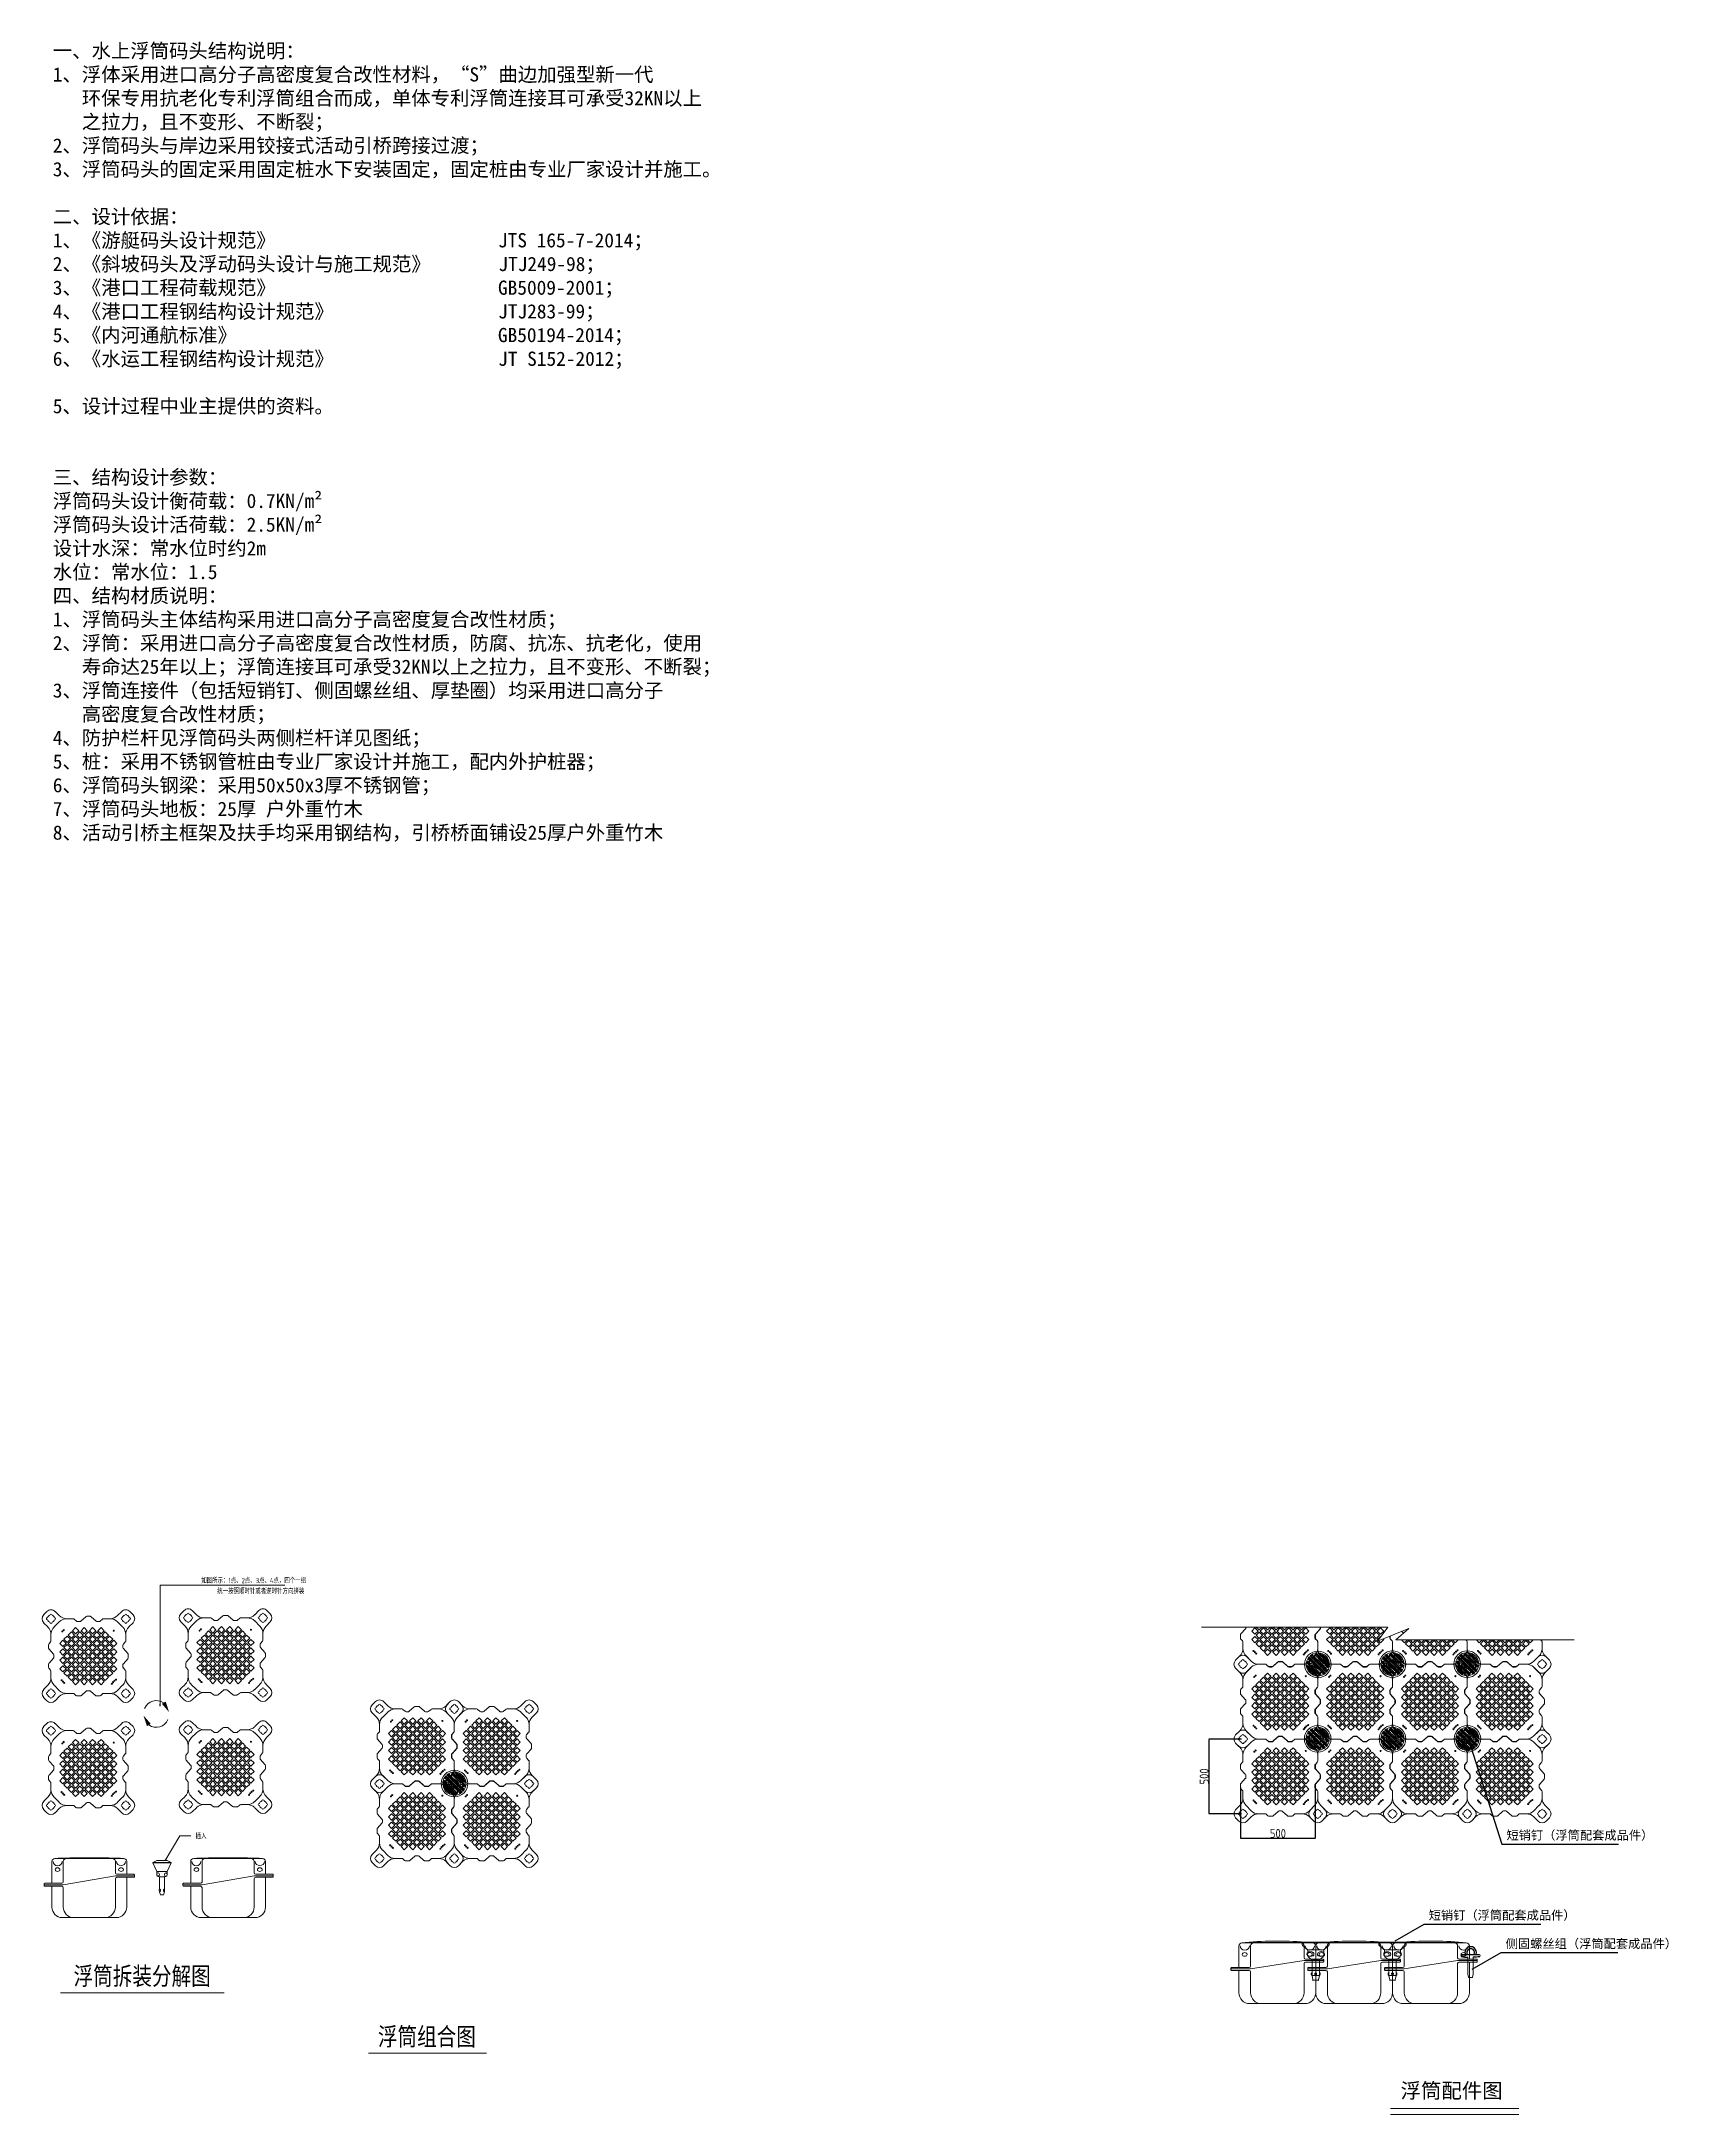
# Model space of a CAD drawing. Extents: x 28691 to 190833, y -3655 to 80068.
# Drawn here: x 136444 to 190833, y 10782 to 80068 of the extents above; entities that cross this region are included whole.
import ezdxf

# ---------------------------------------------------------------- set-up
doc = ezdxf.new("R2010")
doc.units = 0
doc.header["$LTSCALE"] = 10
doc.header["$MEASUREMENT"] = 0
for name, color, linetype, lineweight in [('2维浮筒', 7, 'Continuous', 5), ('Dim', 3, 'Continuous', 13), ('FT', 251, 'Continuous', 5), ('景观', 7, 'Continuous', 15), ('标注线', 30, 'Continuous', 5), ('短销钉', 145, 'Continuous', 9), ('码头标注', 3, 'Continuous', 13)]:
    doc.layers.add(name, color=color, linetype=linetype, lineweight=lineweight)
for name, color, linetype in [('PUB_TEXT', 7, 'Continuous'), ('文字', 7, 'Continuous'), ('标注', 3, 'Continuous')]:
    doc.layers.add(name, color=color, linetype=linetype)
doc.styles.add('-宋体', font='', dxfattribs={"width": 0.8})
doc.styles.add('HZ', font='ISOCP', dxfattribs={"width": 0.8, "bigfont": '0HZTXT'})
doc.styles.get("Standard").update_dxf_attribs({"font": 'gbenor.shx', "bigfont": 'gbcbig.shx'})
doc.styles.add('标注', font='', dxfattribs={"width": 0.6})
doc.styles.get('-宋体').set_extended_font_data('SimSun')
doc.styles.get('标注').set_extended_font_data('FangSong_GB2312')
doc.dimstyles.new('ISO-25', dxfattribs={"dimtxt": 2.5, "dimasz": 2.5, "dimexe": 1.25, "dimexo": 0.625, "dimtad": 1, "dimtxsty": 'Standard', "dimcen": 2.5, "dimadec": 0, "dimazin": 0, "dimtfac": 1, "dimtmove": 0, "dimatfit": 3, "dimfxl": 1, "dimarcsym": 0})
doc.dimstyles.new('副本 (2) (2) 雷', dxfattribs={"dimscale": 100, "dimtxt": 3, "dimasz": 0.5, "dimexe": 1, "dimexo": 1, "dimgap": 0.6, "dimtad": 1, "dimdec": 0, "dimtxsty": '标注', "dimblk": 'ARCHTICK', "dimcen": 3, "dimdle": 1, "dimclrd": 256, "dimclre": 256, "dimclrt": 256, "dimadec": 0, "dimazin": 0, "dimtfac": 1, "dimtdec": 0, "dimtix": 1, "dimtmove": 2, "dimatfit": 3, "dimldrblk": 'DOT', "dimfxl": 8, "dimfxlon": 1, "dimlwd": 18, "dimlwe": 18, "dimarcsym": 0})

msp = doc.modelspace()

# ---------------------------------------------------------------- texts
at = {"layer": 'PUB_TEXT', "style": 'HZ', "width": 0.8}
for s, p in [('如图所示：1点、2点、3点、4点，四个一组', (141785.418, 28541.211)), ('统一按照顺时针或者逆时针方向拼装', (142318.885, 28185.361)), ('插入', (141595.957, 19993.395))]:
    msp.add_text(s, height=175, dxfattribs=at).set_placement(p)
at = {"layer": 'PUB_TEXT', "lineweight": 0, "style": '-宋体', "width": 0.8}
for s, p in [('浮筒拆装分解图', (137518.679, 15112.408)), ('浮筒组合图', (147691.356, 13087.211))]:
    msp.add_text(s, height=600, dxfattribs=at).set_placement(p)
at = {"layer": '文字', "insert": (136823.248, 79995.578), "char_height": 475, "width": 50143.79319, "attachment_point": 1}
msp.add_mtext('{\\fSimSun|b0|i0|c134|p2;一、水上浮筒码头结构说明：\\P1、浮体采用进口高分子高密度复合改性材料，“S”曲边加强型新一代\\P   环保专用抗老化专利浮筒组合而成，单体专利浮筒连接耳可承受32KN以上\\P   之拉力，且不变形、不断裂；\\P2、浮筒码头与岸边采用铰接式活动引桥跨接过渡；\\P3、浮筒码头的固定采用固定桩水下安装固定，固定桩由专业厂家设计并施工。\\P\\P二、设计依据：\\P1、《游艇码头设计规范》                       JTS 165-7-2014；\\P2、《斜坡码头及浮动码头设计与施工规范》       JTJ249-98；\\P3、《港口工程荷载规范》                       GB5009-2001；\\P4、《港口工程钢结构设计规范》                 JTJ283-99；\\P5、《内河通航标准》                           GB50194-2014；\\P6、《水运工程钢结构设计规范》                 JT S152-2012；\\P\\P5、设计过程中业主提供的资料。\\P\\P\\P三、结构设计参数：\\P浮筒码头设计衡荷载：0.7KN/m²\\P浮筒码头设计活荷载：2.5KN/m²\\P设计水深：常水位时约2m\\P水位：常水位：1.5\\P四、结构材质说明：\\P1、浮筒码头主体结构采用进口高分子高密度复合改性材质；\\P2、浮筒：采用进口高分子高密度复合改性材质，防腐、抗冻、抗老化，使用\\P   寿命达25年以上；浮筒连接耳可承受32KN以上之拉力，且不变形、不断裂；\\P3、浮筒连接件（包括短销钉、侧固螺丝组、厚垫圈）均采用进口高分子\\P   高密度复合改性材质；\\P4、防护栏杆见浮筒码头两侧栏杆详见图纸；\\P5、桩：采用不锈钢管桩由专业厂家设计并施工，配内外护桩器；\\P6、浮筒码头钢梁：采用50x50x3厚不锈钢管；\\P7、浮筒码头地板：25厚 户外重竹木\\P8、活动引桥主框架及扶手均采用钢结构，引桥桥面铺设25厚户外重竹木}', dxfattribs=at)
at = {"layer": '标注', "color": 7, "lineweight": 0, "insert": (181537.291, 11830.174), "char_height": 500, "width": 15527.10164, "attachment_point": 1}
msp.add_mtext('{\\fSimSun|b0|i0|c134|p2; 浮筒配件图}', dxfattribs=at)
at = {"layer": '码头标注', "color": 7, "lineweight": 0, "char_height": 300, "width": 15527.10164, "attachment_point": 1}
for s, insert in [('{\\fSimSun|b0|i0|c134|p2;短销钉（浮筒配套成品件）}', (185414.913, 20269.46)), ('{\\fSimSun|b0|i0|c134|p2;短销钉（浮筒配套成品件）}', (182814.966, 17595.381)), ('{\\fSimSun|b0|i0|c134|p2;侧固螺丝组（浮筒配套成品件）}', (185388.823, 16642.862))]:
    msp.add_mtext(s, dxfattribs=dict(at, insert=insert))

# ---------------------------------------------------------------- blocks, each defined once
blk = doc.blocks.new('_ArchTick')
at = {"color": 0, "linetype": 'ByBlock', "const_width": 0.4}
blk.add_lwpolyline([(-0.5, -0.5), (0.5, 0.5)], dxfattribs=at)
blk = doc.blocks.new('_Dot')
at = {"color": 0, "linetype": 'ByBlock', "lineweight": -2}
blk.add_line((-0.5, 0), (-1, 0), dxfattribs=at)
at = {"color": 0, "linetype": 'ByBlock', "const_width": 0.5}
blk.add_lwpolyline([(-0.25, 0, 1), (0.25, 0, 1)], format="xyb", close=True, dxfattribs=at)
blk = doc.blocks.new('旗华浮筒')
at = {"layer": '2维浮筒', "color": 150, "lineweight": 0}
for p, q in [((-549, 527), (-527, 549)), ((-549, 473), (-521, 445)), ((-479, 445), (-445, 479)), ((-473, 549), (-445, 521)), ((-395, 500), (-351, 500)), ((-333, 513), (-345, 503)), ((-304, 516), (-326, 516)), ((-297, 513), (-264, 484)), ((-258, 481), (-242, 481)), ((-203, 513), (-236, 484)), ((-196, 516), (-174, 516)), ((-167, 513), (-155, 503)), ((-149, 500), (-105, 500)), ((-27, 549), (-55, 521)), ((-21, 445), (-55, 479)), ((49, 473), (21, 445)), ((27, 549), (49, 527)), ((-516, 304), (-516, 326)), ((-513, 333), (-503, 345)), ((-513, 297), (-484, 264)), ((-500, 351), (-500, 395)), ((-250, 257), (-229, 278)), ((-19, 307), (-19, 323)), ((-16, 329), (-3, 345)), ((-16, 301), (13, 268)), ((0, 351), (0, 395)), ((-516, 196), (-516, 174)), ((-513, 203), (-484, 236)), ((-513, 167), (-503, 155)), ((-500, 105), (-500, 149)), ((-481, 242), (-481, 258)), ((-243, 250), (-222, 271)), ((-19, 193), (-19, 177)), ((-16, 199), (13, 232)), ((-16, 171), (-3, 155)), ((0, 105), (0, 149)), ((16, 239), (16, 261)), ((-549, 27), (-521, 55)), ((-445, 21), (-479, 55)), ((-395, 0), (-351, 0)), ((-329, 16), (-345, 3)), ((-307, 19), (-323, 19)), ((-301, 16), (-268, -13)), ((-199, 16), (-232, -13)), ((-193, 19), (-177, 19)), ((-171, 16), (-155, 3)), ((-149, 0), (-105, 0)), ((-55, 21), (-21, 55)), ((49, 27), (21, 55)), ((-527, -49), (-549, -27)), ((-473, -49), (-445, -21)), ((-261, -16), (-239, -16)), ((-27, -49), (-55, -21)), ((49, -27), (27, -49))]:
    blk.add_line(p, q, dxfattribs=at)
for points in [[(-335, 398), (-314, 420), (-335, 441), (-356, 420)], [(-278, 398), (-257, 420), (-278, 441), (-299, 420)], [(-222, 398), (-201, 420), (-222, 441), (-243, 420)], [(-165, 398), (-144, 420), (-165, 441), (-186, 420)], [(-420, 314), (-398, 335), (-420, 356), (-441, 335)], [(-420, 257), (-398, 278), (-420, 299), (-441, 278)], [(-391, 342), (-370, 363), (-391, 384), (-413, 363)], [(-391, 285), (-370, 307), (-391, 328), (-413, 307)], [(-363, 370), (-342, 391), (-363, 413), (-384, 391)], [(-363, 314), (-342, 335), (-363, 356), (-384, 335)], [(-363, 257), (-342, 278), (-363, 299), (-384, 278)], [(-335, 342), (-314, 363), (-335, 384), (-356, 363)], [(-335, 285), (-314, 307), (-335, 328), (-356, 307)], [(-307, 370), (-285, 391), (-307, 413), (-328, 391)], [(-307, 314), (-285, 335), (-307, 356), (-328, 335)], [(-307, 257), (-285, 278), (-307, 299), (-328, 278)], [(-278, 342), (-257, 363), (-278, 384), (-299, 363)], [(-278, 285), (-257, 307), (-278, 328), (-299, 307)], [(-250, 370), (-229, 391), (-250, 413), (-271, 391)], [(-250, 314), (-229, 335), (-250, 356), (-271, 335)], [(-222, 342), (-201, 363), (-222, 384), (-243, 363)], [(-222, 285), (-201, 307), (-222, 328), (-243, 307)], [(-193, 370), (-172, 391), (-193, 413), (-215, 391)], [(-193, 314), (-172, 335), (-193, 356), (-215, 335)], [(-193, 257), (-172, 278), (-193, 299), (-215, 278)], [(-165, 342), (-144, 363), (-165, 384), (-186, 363)], [(-165, 285), (-144, 307), (-165, 328), (-186, 307)], [(-137, 370), (-116, 391), (-137, 413), (-158, 391)], [(-137, 314), (-116, 335), (-137, 356), (-158, 335)], [(-137, 257), (-116, 278), (-137, 299), (-158, 278)], [(-109, 342), (-87, 363), (-109, 384), (-130, 363)], [(-109, 285), (-87, 307), (-109, 328), (-130, 307)], [(-80, 314), (-59, 335), (-80, 356), (-102, 335)], [(-80, 257), (-59, 278), (-80, 299), (-102, 278)], [(-420, 201), (-398, 222), (-420, 243), (-441, 222)], [(-420, 144), (-398, 165), (-420, 186), (-441, 165)], [(-391, 229), (-370, 250), (-391, 271), (-413, 250)], [(-391, 172), (-370, 193), (-391, 215), (-413, 193)], [(-391, 116), (-370, 137), (-391, 158), (-413, 137)], [(-363, 201), (-342, 222), (-363, 243), (-384, 222)], [(-363, 144), (-342, 165), (-363, 186), (-384, 165)], [(-335, 229), (-314, 250), (-335, 271), (-356, 250)], [(-335, 172), (-314, 193), (-335, 215), (-356, 193)], [(-335, 116), (-314, 137), (-335, 158), (-356, 137)], [(-307, 201), (-285, 222), (-307, 243), (-328, 222)], [(-307, 144), (-285, 165), (-307, 186), (-328, 165)], [(-278, 229), (-257, 250), (-278, 271), (-299, 250)], [(-278, 172), (-257, 193), (-278, 215), (-299, 193)], [(-278, 116), (-257, 137), (-278, 158), (-299, 137)], [(-250, 201), (-229, 222), (-250, 243), (-271, 222)], [(-250, 144), (-229, 165), (-250, 186), (-271, 165)], [(-222, 172), (-201, 193), (-222, 215), (-243, 193)], [(-222, 116), (-201, 137), (-222, 158), (-243, 137)], [(-193, 201), (-172, 222), (-193, 243), (-215, 222)], [(-193, 144), (-172, 165), (-193, 186), (-215, 165)], [(-165, 229), (-144, 250), (-165, 271), (-186, 250)], [(-165, 172), (-144, 193), (-165, 215), (-186, 193)], [(-165, 116), (-144, 137), (-165, 158), (-186, 137)], [(-137, 201), (-116, 222), (-137, 243), (-158, 222)], [(-137, 144), (-116, 165), (-137, 186), (-158, 165)], [(-109, 229), (-87, 250), (-109, 271), (-130, 250)], [(-109, 172), (-87, 193), (-109, 215), (-130, 193)], [(-109, 116), (-87, 137), (-109, 158), (-130, 137)], [(-80, 201), (-59, 222), (-80, 243), (-102, 222)], [(-80, 144), (-59, 165), (-80, 186), (-102, 165)], [(-363, 87), (-342, 109), (-363, 130), (-384, 109)], [(-335, 59), (-314, 80), (-335, 102), (-356, 80)], [(-307, 87), (-285, 109), (-307, 130), (-328, 109)], [(-278, 59), (-257, 80), (-278, 102), (-299, 80)], [(-250, 87), (-229, 109), (-250, 130), (-271, 109)], [(-222, 59), (-201, 80), (-222, 102), (-243, 80)], [(-193, 87), (-172, 109), (-193, 130), (-215, 109)], [(-165, 59), (-144, 80), (-165, 102), (-186, 80)], [(-137, 87), (-116, 109), (-137, 130), (-158, 109)]]:
    blk.add_lwpolyline(points, close=True, dxfattribs=at)
for points in [[(-229, 278), (-250, 299), (-271, 278), (-250, 257)], [(-243, 250), (-222, 229), (-201, 250), (-222, 271)]]:
    blk.add_lwpolyline(points, dxfattribs=at)
for centre in [(-420, 420), (-411, 429), (-85, 424), (-76, 415), (-429, 411), (-435, 93), (-424, 85), (-415, 76), (-407, 65), (-80, 80)]:
    blk.add_circle(centre, 3.5, dxfattribs=at)
for centre, radius, start, end in [((-500, 522), 38, 45, 135), ((0, 522), 38, 45, 135), ((-522, 500), 38, 135, 225), ((-524, 500), 7, 90, 270), ((-500, 500), 25, 106.2602, 163.7398), ((-500, 500), 25, 196.2602, 253.7398), ((-570, 395), 70, 0, 45), ((-500, 524), 7, 0, 180), ((-500, 476), 7, 180, 0), ((-430, 395), 70, 135, 180), ((-500, 500), 25, 16.2602, 73.7398), ((-500, 500), 25, 286.2602, 343.7398), ((-476, 500), 7, 270, 90), ((-395, 570), 70, 225, 270), ((-395, 430), 70, 90, 135), ((-351, 510), 10, 270, 312.2737), ((-326, 506), 10, 90, 132.2737), ((-304, 506), 10, 47.7263, 90), ((-258, 491), 10, 227.7263, 270), ((-242, 491), 10, 270, 312.2737), ((-196, 506), 10, 90, 132.2737), ((-174, 506), 10, 47.7263, 90), ((-149, 510), 10, 227.7263, 270), ((-105, 570), 70, 270, 315), ((-105, 430), 70, 45, 90), ((-24, 500), 7, 90, 270), ((0, 500), 25, 106.2602, 163.7398), ((0, 500), 25, 196.2602, 253.7398), ((-70, 395), 70, 0, 45), ((0, 524), 7, 0, 180), ((0, 476), 7, 180, 0), ((70, 395), 70, 135, 180), ((0, 500), 25, 16.2602, 73.7398), ((0, 500), 25, 286.2602, 343.7398), ((24, 500), 7, 270, 90), ((22, 500), 38, 315, 45), ((-506, 326), 10, 137.7263, 180), ((-506, 304), 10, 180, 222.2737), ((-510, 351), 10, 317.7263, 0), ((-9, 323), 10, 137.7263, 180), ((-9, 307), 10, 180, 222.2737), ((-10, 351), 10, 317.7263, 0), ((-506, 196), 10, 137.7263, 180), ((-506, 174), 10, 180, 222.2737), ((-510, 149), 10, 0, 42.2737), ((-491, 258), 10, 0, 42.2737), ((-491, 242), 10, 317.7263, 0), ((-9, 193), 10, 137.7263, 180), ((-9, 177), 10, 180, 222.2737), ((-10, 149), 10, 0, 42.2737), ((6, 261), 10, 0, 42.2737), ((6, 239), 10, 317.7263, 0), ((-522, 0), 38, 135, 225), ((-524, 0), 7, 90, 270), ((-500, 0), 25, 106.2602, 163.7398), ((-570, 105), 70, 315, 0), ((-500, 24), 7, 0, 180), ((-430, 105), 70, 180, 225), ((-500, 0), 25, 16.2602, 73.7398), ((-476, 0), 7, 270, 90), ((-395, 70), 70, 225, 270), ((-395, -70), 70, 90, 135), ((-351, 10), 10, 270, 312.2737), ((-323, 9), 10, 90, 132.2737), ((-307, 9), 10, 47.7263, 90), ((-193, 9), 10, 90, 132.2737), ((-177, 9), 10, 47.7263, 90), ((-149, 10), 10, 227.7263, 270), ((-105, 70), 70, 270, 315), ((-105, -70), 70, 45, 90), ((-24, 0), 7, 90, 270), ((0, 0), 25, 106.2602, 163.7398), ((-70, 105), 70, 315, 0), ((0, 24), 7, 0, 180), ((70, 105), 70, 180, 225), ((0, 0), 25, 16.2602, 73.7398), ((24, 0), 7, 270, 90), ((22, 0), 38, 315, 45), ((-500, -22), 38, 225, 315), ((-500, 0), 25, 196.2602, 253.7398), ((-500, -24), 7, 180, 0), ((-500, 0), 25, 286.2602, 343.7398), ((-261, -6), 10, 227.7263, 270), ((-239, -6), 10, 270, 312.2737), ((0, -22), 38, 225, 315), ((0, 0), 25, 196.2602, 253.7398), ((0, -24), 7, 180, 0), ((0, 0), 25, 286.2602, 343.7398)]:
    blk.add_arc(centre, radius, start, end, dxfattribs=at)
blk = doc.blocks.new('*D24')
at = {"layer": 'Defpoints', "color": 0, "transparency": 16777216}
for p in [(175472, 23333), (176606, 23333), (176606, 20833)]:
    blk.add_point(p, dxfattribs=at)
at = {"layer": '码头标注', "color": 0, "lineweight": -2, "transparency": 16777216}
for p, q in [((176556, 23333), (175465, 23333)), ((175472, 20848), (175472, 23318)), ((176556, 20833), (175465, 20833))]:
    blk.add_line(p, q, dxfattribs=at)
at = {"layer": '码头标注', "color": 0, "transparency": 16777216}
for points in [[(175470, 23318), (175475, 23318), (175472, 23333)], [(175470, 20848), (175475, 20848), (175472, 20833)]]:
    blk.add_solid(points, dxfattribs=at)
at = {"layer": '码头标注', "color": 0, "lineweight": 0, "transparency": 16777216, "insert": (175312, 22083), "char_height": 300, "attachment_point": 5, "rotation": 90}
blk.add_mtext('500', dxfattribs=at)
blk = doc.blocks.new('*D23')
at = {"layer": 'Defpoints', "color": 0, "transparency": 16777216}
for p in [(176526, 21758), (179026, 21758), (179026, 20018)]:
    blk.add_point(p, dxfattribs=at)
at = {"layer": '码头标注', "color": 0, "lineweight": -2, "transparency": 16777216}
for p, q in [((176526, 21708), (176526, 20011)), ((179026, 21708), (179026, 20011)), ((176541, 20018), (179011, 20018))]:
    blk.add_line(p, q, dxfattribs=at)
at = {"layer": '码头标注', "color": 0, "transparency": 16777216}
for points in [[(176541, 20020), (176541, 20015), (176526, 20018)], [(179011, 20020), (179011, 20015), (179026, 20018)]]:
    blk.add_solid(points, dxfattribs=at)
at = {"layer": '码头标注', "color": 0, "lineweight": 0, "transparency": 16777216, "insert": (177776, 20178), "char_height": 300, "attachment_point": 5}
blk.add_mtext('500', dxfattribs=at)
blk = doc.blocks.new('ft')
at = {"layer": 'FT'}
for p, q in [((-250, 234), (-250, 375)), ((-230, 395), (230, 395)), ((-208, 397), (208, 397)), ((-208, 397), (-208, 395)), ((-174, 244), (-174, 375)), ((174, 280), (-174, 226)), ((174, 298), (174, 375)), ((174, 280), (302, 280)), ((184, 288), (298, 288)), ((184, 270), (298, 270)), ((208, 397), (208, 395)), ((250, 375), (250, 288)), ((250, 270), (250, 70)), ((-302, 226), (-174, 226)), ((-298, 234), (-184, 234)), ((-298, 216), (-184, 216)), ((-250, 70), (-250, 216)), ((-174, 206), (-174, 70)), ((174, 260), (174, 70)), ((-180, 0), (180, 0))]:
    blk.add_line(p, q, dxfattribs=at)
at = {"layer": 'FT', "ltscale": 0.5}
for p, q in [((302, 284), (302, 274)), ((-302, 230), (-302, 220))]:
    blk.add_line(p, q, dxfattribs=at)
at = {"layer": 'FT'}
for centre, radius, start, end in [((0, -1768), 2175, 84.5043, 95.4957), ((-230, 375), 20, 90, 180), ((-154, 375), 20, 90, 180), ((154, 375), 20, 0, 90), ((184, 298), 10, 180, 270), ((184, 260), 10, 90, 180), ((230, 375), 20, 0, 90), ((298, 274), 4, 270, 0), ((-298, 220), 4, 180, 270), ((-184, 244), 10, 270, 0), ((-184, 206), 10, 0, 90), ((-180, 70), 70, 180, 270), ((-104, 70), 70, 180, 270), ((104, 70), 70, 270, 0), ((180, 70), 70, 270, 0)]:
    blk.add_arc(centre, radius, start, end, dxfattribs=at)
at = {"layer": 'FT', "ltscale": 0.5}
for centre, start, end in [((298, 284), 0, 90), ((-298, 230), 90, 180)]:
    blk.add_arc(centre, 4, start, end, dxfattribs=at)
at = {"layer": 'FT', "extrusion": (0, 0, -1)}
blk.add_ellipse((-212, 375), major_axis=(-30.4, 0), ratio=0.921809, start_param=3.141593, end_param=6.283185, dxfattribs=at)
at = {"layer": 'FT'}
blk.add_ellipse((-212, 320), major_axis=(-16, 0), ratio=0.75, dxfattribs=at)
blk.add_ellipse((212, 375), major_axis=(30.4, 0.1), ratio=0.921809, start_param=3.141593, end_param=6.283185, dxfattribs=at)
at = {"layer": 'FT', "extrusion": (0, 0, -1)}
blk.add_ellipse((212, 320), major_axis=(16, 0), ratio=0.75, dxfattribs=at)
blk = doc.blocks.new('A$C4E000606')
at = {"color": 252}
for centre, radius, start, end in [((28, 242), 141, 259.318, 273.0964), ((49, 124), 28.9, 342.7816, 197.1463), ((49, 124), 19.1, 334.2939, 205.6341), ((41, 666), 564, 272.0789, 275.5067)]:
    blk.add_arc(centre, radius, start, end, dxfattribs=at)
at = {"layer": '短销钉', "color": 252}
for p, q in [((5, 113), (92, 113)), ((6, 113), (6, 114)), ((6, 114), (91, 114)), ((91, 113), (91, 114)), ((35, 16), (35, 102)), ((35, 16), (39, 1)), ((62, 16), (59, 1)), ((62, 16), (62, 102)), ((40, 0), (57, 0))]:
    blk.add_line(p, q, dxfattribs=at)
at = {"layer": '短销钉', "color": 252, "ltscale": 0.1}
for p, q in [((39, 1), (39, 0)), ((59, 1), (58, 0)), ((39, 0), (40, 0)), ((57, 0), (58, 0))]:
    blk.add_line(p, q, dxfattribs=at)
at = {"layer": '短销钉', "color": 252}
for centre, radius, start, end in [((5, 108), 5.46, 90, 228.0009), ((49, -705), 820, 87.0435, 92.9565), ((92, 108), 5.46, 311.9991, 90), ((40, 1), 1.36, 191.3099, 270), ((57, 1), 1.36, 270, 348.6901)]:
    blk.add_arc(centre, radius, start, end, dxfattribs=at)
blk = doc.blocks.new('dxd')
at = {"layer": '短销钉', "lineweight": 13}
for p, q in [((-86, 227), (-56, 200)), ((-79, 244), (79, 244)), ((-78, 244), (-78, 246)), ((-78, 246), (78, 246)), ((-52, 180), (-52, 193)), ((-49, 153), (-28, 136)), ((-43, 197), (42, 197)), ((49, 153), (28, 136)), ((52, 180), (52, 193)), ((86, 227), (56, 200)), ((78, 244), (78, 246)), ((-29, 39), (-29, 45)), ((-26, 48), (-24, 48)), ((-24, 30), (-24, 128)), ((-24, 30), (24, 30)), ((-24, 30), (-18, 2)), ((-19, 133), (19, 133)), ((-16, 0), (16, 0)), ((-6, 39), (-6, 44)), ((6, 39), (6, 44)), ((24, 30), (18, 2)), ((24, 30), (24, 128)), ((26, 48), (24, 48)), ((29, 39), (29, 45))]:
    blk.add_line(p, q, dxfattribs=at)
at = {"layer": '短销钉', "lineweight": 13, "ltscale": 0.1}
for p, q in [((-18, 2), (-18, 0)), ((-18, 0), (-16, 0)), ((16, 0), (18, 0)), ((18, 2), (18, 0))]:
    blk.add_line(p, q, dxfattribs=at)
at = {"layer": '短销钉', "lineweight": 13}
for centre, radius, start, end in [((-79, 234), 10, 90, 228.0009), ((0, -1254), 1503, 87.0435, 92.9565), ((-44, 170), 13.5, 126.5657, 231), ((-62, 193), 10, 0, 48.0009), ((-35, 154), 31.4, 56.4166, 122.8531), ((-43, 161), 10, 184.1479, 231), ((-34, 186), 31.4, 236.1381, 303.5569), ((-34, 128), 10, 0, 51), ((-25, 170), 13.5, 308.3696, 51.9011), ((25, 170), 13.5, 128.0989, 231.6304), ((35, 155), 31.3, 57.1287, 123.6019), ((34, 186), 31.4, 236.4385, 303.8665), ((34, 128), 10, 129, 180), ((42, 161), 10, 309, 355.8521), ((62, 193), 10, 131.9991, 180), ((44, 170), 13.5, 309, 53.4343), ((79, 234), 10, 311.9991, 90), ((-26, 45), 3, 90, 180), ((-16, 2), 2.5, 191.3099, 270), ((-3, 44), 3, 115.3769, 180), ((0, 38), 10, 64.6231, 115.3769), ((3, 44), 3, 0, 64.6231), ((16, 2), 2.5, 270, 348.6901), ((26, 45), 3, 0, 90)]:
    blk.add_arc(centre, radius, start, end, dxfattribs=at)
for centre, major_axis, start_param, end_param in [((-23, 39), (0, -9), 4.712389, 6.115737), ((0, 39), (0, 9), 1.570796, 4.712389)]:
    blk.add_ellipse(centre, major_axis=major_axis, ratio=0.666667, start_param=start_param, end_param=end_param, dxfattribs=at)
at = {"layer": '短销钉', "lineweight": 13, "extrusion": (0, 0, -1)}
blk.add_ellipse((23, 39), major_axis=(0, -9), ratio=0.666667, start_param=4.712389, end_param=6.115737, dxfattribs=at)

# ---------------------------------------------------------------- dimensions: what is measured, and where the dimension line sits
at = {"layer": '码头标注', "lineweight": 0}
dim = msp.add_linear_dim(base=(175472.099, 23332.831), p1=(176606.37, 20832.831), p2=(176606.37, 23332.831), angle=90, text='500', dimstyle='ISO-25', override={"dimtxt": 300, "dimasz": 15, "dimexe": 7, "dimexo": 50, "dimgap": 10, "dimfxl": 250}, dxfattribs=at)
dim.commit()
dim.dimension.update_dxf_attribs({"geometry": '*D24', "text_midpoint": (175312.099, 22082.831)})
dim = msp.add_linear_dim(base=(179026.37, 20017.863), p1=(176526.37, 21757.831), p2=(179026.37, 21757.831), text='500', dimstyle='ISO-25', override={"dimtxt": 300, "dimasz": 15, "dimexe": 7, "dimexo": 50, "dimgap": 10, "dimfxl": 250}, dxfattribs=at)
dim.commit()
dim.dimension.update_dxf_attribs({"geometry": '*D23', "text_midpoint": (177776.37, 20177.863)})

# ---------------------------------------------------------------- hatches: boundary and pattern name
at = {"lineweight": 0}
h = msp.add_hatch(color=1, dxfattribs=at)
h.dxf.hatch_style = 2
h.paths.add_polyline_path([(140470.626, 24508.182), (140597.626, 24584.382), (140711.926, 24228.782)])
h = msp.add_hatch(color=1, dxfattribs=at)
h.dxf.hatch_style = 2
h.paths.add_polyline_path([(140095.976, 23841.432), (139968.976, 23765.232), (139854.676, 24120.832)])

# ---------------------------------------------------------------- linework, layer by layer
at = {"color": 150, "lineweight": 0}
for p, q in [((179111.209, 25439.872), (178725.123, 25825.958)), ((179176.604, 25445.188), (178730.44, 25891.352)), ((179368.376, 25536.259), (178821.51, 26083.125)), ((179403.731, 25571.614), (178856.865, 26118.48)), ((179494.802, 25763.386), (179048.638, 26209.551)), ((179500.118, 25828.781), (179114.032, 26214.867)), ((181602.662, 25445.593), (181216.575, 25831.679)), ((181668.056, 25450.91), (181221.892, 25897.074)), ((181859.828, 25541.98), (181312.962, 26088.846)), ((181895.184, 25577.335), (181348.318, 26124.201)), ((181986.254, 25769.108), (181540.09, 26215.272)), ((181991.57, 25834.502), (181605.484, 26220.588)), ((184100.561, 25448.362), (183714.475, 25834.448)), ((184165.956, 25453.678), (183719.791, 25899.842)), ((184357.728, 25544.748), (183810.862, 26091.614)), ((184393.083, 25580.104), (183846.217, 26126.97)), ((184484.154, 25771.876), (184037.99, 26218.04)), ((184489.47, 25837.27), (184103.384, 26223.356)), ((179360.297, 23047.343), (178813.431, 23594.209)), ((179395.653, 23082.698), (178848.786, 23629.564)), ((179486.723, 23274.47), (179040.559, 23720.635)), ((179492.039, 23339.865), (179105.953, 23725.951)), ((181860.297, 23046.843), (181313.431, 23593.709)), ((181895.653, 23082.198), (181348.786, 23629.064)), ((181986.723, 23273.97), (181540.559, 23720.135)), ((181992.039, 23339.365), (181605.953, 23725.451)), ((184365.231, 23045.234), (183818.365, 23592.1)), ((184400.586, 23080.59), (183853.72, 23627.456)), ((184491.656, 23272.362), (184045.492, 23718.526)), ((184496.973, 23337.756), (184110.887, 23723.843)), ((179103.131, 22950.956), (178717.044, 23337.042)), ((179168.525, 22956.272), (178722.361, 23402.436)), ((181603.131, 22950.456), (181217.044, 23336.542)), ((181668.525, 22955.772), (181222.361, 23401.936)), ((184108.064, 22948.848), (183721.978, 23334.934)), ((184173.458, 22954.164), (183727.294, 23400.328))]:
    msp.add_line(p, q, dxfattribs=at)
at = {"color": 251, "lineweight": 0}
for p, q in [((150630.559, 21778.256), (150184.394, 22224.42)), ((150635.875, 21843.65), (150249.789, 22229.736)), ((150246.966, 21454.741), (149860.88, 21840.828)), ((150312.36, 21460.058), (149866.196, 21906.222)), ((150504.133, 21551.128), (149957.267, 22097.994)), ((150539.488, 21586.483), (149992.622, 22133.35)), ((137172.428, 18456.917), (138915.069, 18761.917)), ((141813.285, 18456.917), (143555.925, 18761.917))]:
    msp.add_line(p, q, dxfattribs=at)
at = {"lineweight": 0}
for p, q in [((181537.291, 10980.825), (185830.905, 10980.825)), ((181537.291, 10782.23), (185830.905, 10782.23))]:
    msp.add_line(p, q, dxfattribs=at)
at = {"color": 150, "lineweight": 0}
for centre, radius in [((179112.621, 25827.369), 445), ((178753.764, 25754.891), 12.5), ((178767.906, 25896.312), 12.5), ((178785.584, 25723.071), 12.5), ((178792.655, 25921.061), 12.5), ((178792.655, 25666.503), 12.5), ((178799.726, 25864.492), 12.5), ((178810.333, 26002.378), 12.5), ((178817.404, 25691.251), 12.5), ((178824.475, 25889.241), 12.5), ((178824.475, 25634.683), 12.5), ((178831.546, 25832.673), 12.5), ((178835.081, 26027.127), 12.5), ((178842.152, 25970.559), 12.5), ((178849.223, 25659.432), 12.5), ((178856.295, 25857.421), 12.5), ((178866.901, 25995.307), 12.5), ((178887.621, 25827.369), 30), ((178873.972, 25938.739), 12.5), ((178881.043, 25627.612), 12.5), ((178895.185, 25769.033), 12.5), ((178898.721, 25963.487), 12.5), ((178905.792, 25906.919), 12.5), ((178912.863, 26104.909), 12.5), ((178919.934, 25793.782), 12.5), ((178927.005, 25737.213), 12.5), ((178930.541, 25931.668), 12.5), ((178937.612, 26129.658), 12.5), ((178937.612, 25875.099), 12.5), ((178944.683, 26073.089), 12.5), ((178951.754, 25761.962), 12.5), ((178958.825, 25705.393), 12.5), ((178962.361, 25899.848), 12.5), ((178969.432, 26097.838), 12.5), ((178969.432, 25843.279), 12.5), ((178976.503, 26041.269), 12.5), ((178983.574, 25730.142), 12.5), ((178990.645, 25673.574), 12.5), ((178994.18, 25868.028), 12.5), ((179001.251, 26066.018), 12.5), ((179001.251, 25811.459), 12.5), ((179008.322, 26009.449), 12.5), ((179015.394, 25698.322), 12.5), ((179018.929, 26147.335), 12.5), ((179022.465, 25641.754), 12.5), ((179026, 25836.208), 12.5), ((179033.071, 26034.198), 12.5), ((179033.071, 25779.64), 12.5), ((179040.142, 25977.63), 12.5), ((179043.678, 26172.084), 12.5), ((179047.213, 25666.503), 12.5), ((179050.749, 26115.515), 12.5), ((179057.82, 25804.388), 12.5), ((179064.891, 26002.378), 12.5), ((179064.891, 25747.82), 12.5), ((179071.962, 25945.81), 12.5), ((179075.498, 26140.264), 12.5), ((179079.033, 25634.683), 12.5), ((179082.569, 26083.696), 12.5), ((179089.64, 25772.569), 12.5), ((179096.711, 25970.559), 12.5), ((179096.711, 25716), 12.5), ((179103.782, 25913.99), 12.5), ((179107.317, 26108.444), 12.5), ((179114.388, 26051.876), 12.5), ((179121.46, 25740.749), 12.5), ((179128.531, 25938.739), 12.5), ((179128.531, 25684.18), 12.5), ((179135.602, 25882.17), 12.5), ((179139.137, 26076.625), 12.5), ((179146.208, 26020.056), 12.5), ((179153.279, 25708.929), 12.5), ((179160.35, 25906.919), 12.5), ((179160.35, 25652.36), 12.5), ((179167.421, 25850.35), 12.5), ((179170.957, 26044.805), 12.5), ((179178.028, 25988.236), 12.5), ((179185.099, 26186.226), 12.5), ((179185.099, 25677.109), 12.5), ((179192.17, 25875.099), 12.5), ((179199.241, 25818.531), 12.5), ((179202.777, 26012.985), 12.5), ((179209.848, 25956.416), 12.5), ((179216.919, 26154.406), 12.5), ((179216.919, 25645.289), 12.5), ((179223.99, 25843.279), 12.5), ((179231.061, 25786.711), 12.5), ((179234.597, 25981.165), 12.5), ((179241.668, 25924.597), 12.5), ((179248.739, 26122.586), 12.5), ((179255.81, 25811.459), 12.5), ((179262.881, 25754.891), 12.5), ((179266.416, 25949.345), 12.5), ((179273.488, 26147.335), 12.5), ((179273.488, 25892.777), 12.5), ((179280.559, 26090.767), 12.5), ((179287.63, 25779.64), 12.5), ((179294.701, 25723.071), 12.5), ((179298.236, 25917.525), 12.5), ((179305.307, 26115.515), 12.5), ((179305.307, 25860.957), 12.5), ((179312.378, 26058.947), 12.5), ((179319.449, 25747.82), 12.5), ((179337.621, 25827.369), 30), ((179326.521, 25691.251), 12.5), ((179330.056, 25885.706), 12.5), ((179337.127, 26083.696), 12.5), ((179344.198, 26027.127), 12.5), ((179351.269, 25716), 12.5), ((179358.34, 25659.432), 12.5), ((179368.947, 26051.876), 12.5), ((179368.947, 25797.317), 12.5), ((179376.018, 25995.307), 12.5), ((179383.089, 25684.18), 12.5), ((179390.16, 25627.612), 12.5), ((179393.696, 25822.066), 12.5), ((179400.767, 26020.056), 12.5), ((179400.767, 25765.498), 12.5), ((179407.838, 25963.487), 12.5), ((179414.909, 25652.36), 12.5), ((179425.515, 25790.246), 12.5), ((179432.587, 25988.236), 12.5), ((179432.587, 25733.678), 12.5), ((179439.658, 25931.668), 12.5), ((179457.335, 25758.426), 12.5), ((179471.477, 25899.848), 12.5), ((181604.073, 25833.091), 445), ((181245.216, 25760.612), 12.5), ((181259.358, 25902.034), 12.5), ((181277.036, 25728.792), 12.5), ((181284.107, 25926.782), 12.5), ((181284.107, 25672.224), 12.5), ((181291.178, 25870.214), 12.5), ((181301.785, 26008.1), 12.5), ((181308.856, 25696.973), 12.5), ((181315.927, 25894.963), 12.5), ((181315.927, 25640.404), 12.5), ((181322.998, 25838.394), 12.5), ((181326.533, 26032.848), 12.5), ((181333.605, 25976.28), 12.5), ((181340.676, 25665.153), 12.5), ((181347.747, 25863.143), 12.5), ((181358.353, 26001.029), 12.5), ((181379.073, 25833.091), 30), ((181365.424, 25944.46), 12.5), ((181372.495, 25633.333), 12.5), ((181386.638, 25774.754), 12.5), ((181390.173, 25969.209), 12.5), ((181397.244, 25912.64), 12.5), ((181404.315, 26110.63), 12.5), ((181411.386, 25799.503), 12.5), ((181418.457, 25742.935), 12.5), ((181421.993, 25937.389), 12.5), ((181429.064, 26135.379), 12.5), ((181429.064, 25880.82), 12.5), ((181436.135, 26078.81), 12.5), ((181443.206, 25767.683), 12.5), ((181450.277, 25711.115), 12.5), ((181453.813, 25905.569), 12.5), ((181460.884, 26103.559), 12.5), ((181460.884, 25849.001), 12.5), ((181467.955, 26046.99), 12.5), ((181475.026, 25735.863), 12.5), ((181482.097, 25679.295), 12.5), ((181485.633, 25873.749), 12.5), ((181492.704, 26071.739), 12.5), ((181492.704, 25817.181), 12.5), ((181499.775, 26015.171), 12.5), ((181506.846, 25704.044), 12.5), ((181510.381, 26153.056), 12.5), ((181513.917, 25647.475), 12.5), ((181517.452, 25841.929), 12.5), ((181524.523, 26039.919), 12.5), ((181524.523, 25785.361), 12.5), ((181531.594, 25983.351), 12.5), ((181535.13, 26177.805), 12.5), ((181538.666, 25672.224), 12.5), ((181542.201, 26121.237), 12.5), ((181549.272, 25810.11), 12.5), ((181556.343, 26008.1), 12.5), ((181556.343, 25753.541), 12.5), ((181563.414, 25951.531), 12.5), ((181566.95, 26145.985), 12.5), ((181570.485, 25640.404), 12.5), ((181574.021, 26089.417), 12.5), ((181581.092, 25778.29), 12.5), ((181588.163, 25976.28), 12.5), ((181588.163, 25721.721), 12.5), ((181595.234, 25919.711), 12.5), ((181598.77, 26114.166), 12.5), ((181605.841, 26057.597), 12.5), ((181612.912, 25746.47), 12.5), ((181619.983, 25944.46), 12.5), ((181619.983, 25689.902), 12.5), ((181627.054, 25887.891), 12.5), ((181630.589, 26082.346), 12.5), ((181637.66, 26025.777), 12.5), ((181644.732, 25714.65), 12.5), ((181651.803, 25912.64), 12.5), ((181651.803, 25658.082), 12.5), ((181658.874, 25856.072), 12.5), ((181662.409, 26050.526), 12.5), ((181669.48, 25993.957), 12.5), ((181676.551, 26191.947), 12.5), ((181676.551, 25682.83), 12.5), ((181683.622, 25880.82), 12.5), ((181683.622, 25626.262), 12.5), ((181690.693, 25824.252), 12.5), ((181694.229, 26018.706), 12.5), ((181701.3, 25962.138), 12.5), ((181708.371, 26160.128), 12.5), ((181708.371, 25651.011), 12.5), ((181715.442, 25849.001), 12.5), ((181722.513, 25792.432), 12.5), ((181726.049, 25986.886), 12.5), ((181733.12, 25930.318), 12.5), ((181740.191, 26128.308), 12.5), ((181747.262, 25817.181), 12.5), ((181754.333, 25760.612), 12.5), ((181757.869, 25955.067), 12.5), ((181764.94, 26153.056), 12.5), ((181764.94, 25898.498), 12.5), ((181772.011, 26096.488), 12.5), ((181779.082, 25785.361), 12.5), ((181786.153, 25728.792), 12.5), ((181789.688, 25923.247), 12.5), ((181796.759, 26121.237), 12.5), ((181796.759, 25866.678), 12.5), ((181803.831, 26064.668), 12.5), ((181810.902, 25753.541), 12.5), ((181829.073, 25833.091), 30), ((181817.973, 25696.973), 12.5), ((181821.508, 25891.427), 12.5), ((181828.579, 26089.417), 12.5), ((181835.65, 26032.848), 12.5), ((181842.721, 25721.721), 12.5), ((181849.792, 25665.153), 12.5), ((181860.399, 26057.597), 12.5), ((181860.399, 25803.039), 12.5), ((181867.47, 26001.029), 12.5), ((181874.541, 25689.902), 12.5), ((181881.612, 25633.333), 12.5), ((181885.148, 25827.787), 12.5), ((181892.219, 26025.777), 12.5), ((181892.219, 25771.219), 12.5), ((181899.29, 25969.209), 12.5), ((181906.361, 25658.082), 12.5), ((181916.968, 25795.968), 12.5), ((181924.039, 25993.957), 12.5), ((181924.039, 25739.399), 12.5), ((181931.11, 25937.389), 12.5), ((181948.787, 25764.148), 12.5), ((181962.93, 25905.569), 12.5), ((184101.973, 25835.859), 445), ((183743.116, 25763.381), 12.5), ((183757.258, 25904.802), 12.5), ((183774.936, 25731.561), 12.5), ((183782.007, 25929.551), 12.5), ((183782.007, 25674.992), 12.5), ((183789.078, 25872.982), 12.5), ((183799.684, 26010.868), 12.5), ((183806.756, 25699.741), 12.5), ((183813.827, 25897.731), 12.5), ((183813.827, 25643.172), 12.5), ((183820.898, 25841.162), 12.5), ((183824.433, 26035.617), 12.5), ((183831.504, 25979.048), 12.5), ((183838.575, 25667.921), 12.5), ((183845.646, 25865.911), 12.5), ((183856.253, 26003.797), 12.5), ((183876.973, 25835.859), 30), ((183863.324, 25947.228), 12.5), ((183870.395, 25636.101), 12.5), ((183884.537, 25777.523), 12.5), ((183888.073, 25971.977), 12.5), ((183895.144, 25915.409), 12.5), ((183902.215, 26113.398), 12.5), ((183909.286, 25802.271), 12.5), ((183916.357, 25745.703), 12.5), ((183919.893, 25940.157), 12.5), ((183926.964, 26138.147), 12.5), ((183926.964, 25883.589), 12.5), ((183934.035, 26081.579), 12.5), ((183941.106, 25770.452), 12.5), ((183948.177, 25713.883), 12.5), ((183951.712, 25908.337), 12.5), ((183958.783, 26106.327), 12.5), ((183958.783, 25851.769), 12.5), ((183965.855, 26049.759), 12.5), ((183972.926, 25738.632), 12.5), ((183979.997, 25682.063), 12.5), ((183983.532, 25876.518), 12.5), ((183990.603, 26074.508), 12.5), ((183990.603, 25819.949), 12.5), ((183997.674, 26017.939), 12.5), ((184004.745, 25706.812), 12.5), ((184008.281, 26155.825), 12.5), ((184011.817, 25650.243), 12.5), ((184015.352, 25844.698), 12.5), ((184022.423, 26042.688), 12.5), ((184022.423, 25788.129), 12.5), ((184029.494, 25986.119), 12.5), ((184033.03, 26180.574), 12.5), ((184036.565, 25674.992), 12.5), ((184040.101, 26124.005), 12.5), ((184047.172, 25812.878), 12.5), ((184054.243, 26010.868), 12.5), ((184054.243, 25756.31), 12.5), ((184061.314, 25954.299), 12.5), ((184064.85, 26148.754), 12.5), ((184068.385, 25643.172), 12.5), ((184071.921, 26092.185), 12.5), ((184078.992, 25781.058), 12.5), ((184086.063, 25979.048), 12.5), ((184086.063, 25724.49), 12.5), ((184093.134, 25922.48), 12.5), ((184096.669, 26116.934), 12.5), ((184103.74, 26060.365), 12.5), ((184110.811, 25749.238), 12.5), ((184117.883, 25947.228), 12.5), ((184117.883, 25692.67), 12.5), ((184124.954, 25890.66), 12.5), ((184128.489, 26085.114), 12.5), ((184135.56, 26028.546), 12.5), ((184142.631, 25717.419), 12.5), ((184149.702, 25915.409), 12.5), ((184149.702, 25660.85), 12.5), ((184156.773, 25858.84), 12.5), ((184160.309, 26053.294), 12.5), ((184167.38, 25996.726), 12.5), ((184174.451, 26194.716), 12.5), ((184174.451, 25685.599), 12.5), ((184181.522, 25883.589), 12.5), ((184181.522, 25629.03), 12.5), ((184188.593, 25827.02), 12.5), ((184192.129, 26021.475), 12.5), ((184199.2, 25964.906), 12.5), ((184206.271, 26162.896), 12.5), ((184206.271, 25653.779), 12.5), ((184213.342, 25851.769), 12.5), ((184220.413, 25795.2), 12.5), ((184223.949, 25989.655), 12.5), ((184231.02, 25933.086), 12.5), ((184238.091, 26131.076), 12.5), ((184245.162, 25819.949), 12.5), ((184252.233, 25763.381), 12.5), ((184255.768, 25957.835), 12.5), ((184262.839, 26155.825), 12.5), ((184262.839, 25901.266), 12.5), ((184269.91, 26099.256), 12.5), ((184276.982, 25788.129), 12.5), ((184284.053, 25731.561), 12.5), ((184287.588, 25926.015), 12.5), ((184294.659, 26124.005), 12.5), ((184294.659, 25869.447), 12.5), ((184301.73, 26067.436), 12.5), ((184308.801, 25756.31), 12.5), ((184326.973, 25835.859), 30), ((184315.872, 25699.741), 12.5), ((184319.408, 25894.195), 12.5), ((184326.479, 26092.185), 12.5), ((184333.55, 26035.617), 12.5), ((184340.621, 25724.49), 12.5), ((184347.692, 25667.921), 12.5), ((184358.299, 26060.365), 12.5), ((184358.299, 25805.807), 12.5), ((184365.37, 26003.797), 12.5), ((184372.441, 25692.67), 12.5), ((184379.512, 25636.101), 12.5), ((184383.048, 25830.556), 12.5), ((184390.119, 26028.546), 12.5), ((184390.119, 25773.987), 12.5), ((184397.19, 25971.977), 12.5), ((184404.261, 25660.85), 12.5), ((184414.867, 25798.736), 12.5), ((184421.938, 25996.726), 12.5), ((184421.938, 25742.167), 12.5), ((184429.01, 25940.157), 12.5), ((184446.687, 25766.916), 12.5), ((184460.829, 25908.337), 12.5), ((178856.295, 25602.863), 12.5), ((178888.114, 25571.043), 12.5), ((178912.863, 25595.792), 12.5), ((178919.934, 25539.223), 12.5), ((178944.683, 25563.972), 12.5), ((178951.754, 25507.404), 12.5), ((178976.503, 25532.152), 12.5), ((179008.322, 25500.332), 12.5), ((179040.142, 25468.513), 12.5), ((179054.284, 25609.934), 12.5), ((179086.104, 25578.114), 12.5), ((179110.853, 25602.863), 12.5), ((179117.924, 25546.294), 12.5), ((179142.673, 25571.043), 12.5), ((179149.744, 25514.475), 12.5), ((179174.493, 25539.223), 12.5), ((179181.564, 25482.655), 12.5), ((179192.17, 25620.541), 12.5), ((179206.312, 25507.404), 12.5), ((179223.99, 25588.721), 12.5), ((179248.739, 25613.47), 12.5), ((179255.81, 25556.901), 12.5), ((179280.559, 25581.65), 12.5), ((179287.63, 25525.081), 12.5), ((179312.378, 25549.83), 12.5), ((181347.747, 25608.584), 12.5), ((181379.566, 25576.764), 12.5), ((181404.315, 25601.513), 12.5), ((181411.386, 25544.945), 12.5), ((181436.135, 25569.693), 12.5), ((181443.206, 25513.125), 12.5), ((181467.955, 25537.874), 12.5), ((181499.775, 25506.054), 12.5), ((181531.594, 25474.234), 12.5), ((181545.737, 25615.655), 12.5), ((181577.556, 25583.836), 12.5), ((181602.305, 25608.584), 12.5), ((181609.376, 25552.016), 12.5), ((181634.125, 25576.764), 12.5), ((181641.196, 25520.196), 12.5), ((181665.945, 25544.945), 12.5), ((181673.016, 25488.376), 12.5), ((181697.765, 25513.125), 12.5), ((181715.442, 25594.442), 12.5), ((181740.191, 25619.191), 12.5), ((181747.262, 25562.622), 12.5), ((181772.011, 25587.371), 12.5), ((181779.082, 25530.803), 12.5), ((181803.831, 25555.551), 12.5), ((183845.646, 25611.353), 12.5), ((183877.466, 25579.533), 12.5), ((183902.215, 25604.282), 12.5), ((183909.286, 25547.713), 12.5), ((183934.035, 25572.462), 12.5), ((183941.106, 25515.893), 12.5), ((183965.855, 25540.642), 12.5), ((183997.674, 25508.822), 12.5), ((184029.494, 25477.002), 12.5), ((184043.636, 25618.424), 12.5), ((184075.456, 25586.604), 12.5), ((184100.205, 25611.353), 12.5), ((184107.276, 25554.784), 12.5), ((184132.025, 25579.533), 12.5), ((184139.096, 25522.964), 12.5), ((184163.844, 25547.713), 12.5), ((184170.916, 25491.144), 12.5), ((184195.664, 25515.893), 12.5), ((184213.342, 25597.21), 12.5), ((184238.091, 25621.959), 12.5), ((184245.162, 25565.391), 12.5), ((184269.91, 25590.139), 12.5), ((184276.982, 25533.571), 12.5), ((184301.73, 25558.32), 12.5), ((179104.542, 23338.453), 445), ((178904.784, 23615.993), 12.5), ((178929.533, 23640.742), 12.5), ((178936.604, 23584.173), 12.5), ((178961.353, 23608.922), 12.5), ((178968.424, 23552.353), 12.5), ((178993.172, 23577.102), 12.5), ((179010.85, 23658.419), 12.5), ((179024.992, 23545.282), 12.5), ((179035.599, 23683.168), 12.5), ((179042.67, 23626.599), 12.5), ((179067.419, 23651.348), 12.5), ((179074.49, 23594.78), 12.5), ((179099.239, 23619.528), 12.5), ((179106.31, 23562.96), 12.5), ((179131.058, 23587.709), 12.5), ((179162.878, 23555.889), 12.5), ((179177.02, 23697.31), 12.5), ((179208.84, 23665.49), 12.5), ((179240.66, 23633.67), 12.5), ((179265.409, 23658.419), 12.5), ((179272.48, 23601.851), 12.5), ((179297.228, 23626.599), 12.5), ((179304.299, 23570.031), 12.5), ((179329.048, 23594.78), 12.5), ((179360.868, 23562.96), 12.5), ((181604.542, 23337.953), 445), ((181404.784, 23615.493), 12.5), ((181429.533, 23640.242), 12.5), ((181436.604, 23583.673), 12.5), ((181461.353, 23608.422), 12.5), ((181468.424, 23551.853), 12.5), ((181493.172, 23576.602), 12.5), ((181510.85, 23657.919), 12.5), ((181524.992, 23544.782), 12.5), ((181535.599, 23682.668), 12.5), ((181542.67, 23626.099), 12.5), ((181567.419, 23650.848), 12.5), ((181574.49, 23594.28), 12.5), ((181599.239, 23619.028), 12.5), ((181606.31, 23562.46), 12.5), ((181631.058, 23587.209), 12.5), ((181662.878, 23555.389), 12.5), ((181677.02, 23696.81), 12.5), ((181708.84, 23664.99), 12.5), ((181740.66, 23633.17), 12.5), ((181765.409, 23657.919), 12.5), ((181772.48, 23601.351), 12.5), ((181797.228, 23626.099), 12.5), ((181804.299, 23569.531), 12.5), ((181829.048, 23594.28), 12.5), ((181860.868, 23562.46), 12.5), ((184109.475, 23336.345), 445), ((183909.718, 23613.885), 12.5), ((183934.466, 23638.633), 12.5), ((183941.537, 23582.065), 12.5), ((183966.286, 23606.813), 12.5), ((183973.357, 23550.245), 12.5), ((183998.106, 23574.994), 12.5), ((184015.784, 23656.311), 12.5), ((184040.532, 23681.06), 12.5), ((184047.603, 23624.491), 12.5), ((184072.352, 23649.24), 12.5), ((184079.423, 23592.671), 12.5), ((184104.172, 23617.42), 12.5), ((184111.243, 23560.851), 12.5), ((184135.992, 23585.6), 12.5), ((184167.812, 23553.78), 12.5), ((184181.954, 23695.202), 12.5), ((184213.773, 23663.382), 12.5), ((184245.593, 23631.562), 12.5), ((184270.342, 23656.311), 12.5), ((184277.413, 23599.742), 12.5), ((184302.162, 23624.491), 12.5), ((184309.233, 23567.923), 12.5), ((184333.982, 23592.671), 12.5), ((184365.801, 23560.851), 12.5), ((178745.685, 23265.975), 12.5), ((178759.827, 23407.396), 12.5), ((178777.505, 23234.155), 12.5), ((178784.576, 23432.145), 12.5), ((178784.576, 23177.587), 12.5), ((178791.647, 23375.576), 12.5), ((178802.254, 23513.462), 12.5), ((178809.325, 23202.335), 12.5), ((178816.396, 23400.325), 12.5), ((178816.396, 23145.767), 12.5), ((178823.467, 23343.757), 12.5), ((178827.002, 23538.211), 12.5), ((178834.073, 23481.643), 12.5), ((178841.145, 23170.516), 12.5), ((178848.216, 23368.505), 12.5), ((178848.216, 23113.947), 12.5), ((178858.822, 23506.391), 12.5), ((178879.542, 23338.453), 30), ((178865.893, 23449.823), 12.5), ((178872.964, 23138.696), 12.5), ((178880.035, 23082.127), 12.5), ((178887.106, 23280.117), 12.5), ((178890.642, 23474.571), 12.5), ((178897.713, 23418.003), 12.5), ((178904.784, 23106.876), 12.5), ((178911.855, 23304.866), 12.5), ((178911.855, 23050.307), 12.5), ((178918.926, 23248.297), 12.5), ((178922.462, 23442.752), 12.5), ((178929.533, 23386.183), 12.5), ((178936.604, 23075.056), 12.5), ((178943.675, 23273.046), 12.5), ((178943.675, 23018.488), 12.5), ((178950.746, 23216.477), 12.5), ((178954.282, 23410.932), 12.5), ((178961.353, 23354.363), 12.5), ((178968.424, 23043.236), 12.5), ((178975.495, 23241.226), 12.5), ((178982.566, 23184.658), 12.5), ((178986.101, 23379.112), 12.5), ((178993.172, 23322.543), 12.5), ((179000.244, 23520.533), 12.5), ((179000.244, 23011.416), 12.5), ((179007.315, 23209.406), 12.5), ((179014.386, 23152.838), 12.5), ((179017.921, 23347.292), 12.5), ((179024.992, 23290.724), 12.5), ((179032.063, 23488.714), 12.5), ((179032.063, 22979.597), 12.5), ((179039.134, 23177.587), 12.5), ((179046.205, 23121.018), 12.5), ((179049.741, 23315.472), 12.5), ((179056.812, 23513.462), 12.5), ((179056.812, 23258.904), 12.5), ((179063.883, 23456.894), 12.5), ((179070.954, 23145.767), 12.5), ((179078.025, 23089.198), 12.5), ((179081.561, 23283.653), 12.5), ((179088.632, 23481.643), 12.5), ((179088.632, 23227.084), 12.5), ((179095.703, 23425.074), 12.5), ((179102.774, 23113.947), 12.5), ((179109.845, 23057.378), 12.5), ((179113.381, 23251.833), 12.5), ((179120.452, 23449.823), 12.5), ((179120.452, 23195.264), 12.5), ((179127.523, 23393.254), 12.5), ((179134.594, 23082.127), 12.5), ((179138.129, 23531.14), 12.5), ((179141.665, 23025.559), 12.5), ((179145.2, 23220.013), 12.5), ((179152.272, 23418.003), 12.5), ((179152.272, 23163.444), 12.5), ((179159.343, 23361.434), 12.5), ((179166.414, 23050.307), 12.5), ((179169.949, 23499.32), 12.5), ((179173.485, 22993.739), 12.5), ((179177.02, 23188.193), 12.5), ((179184.091, 23386.183), 12.5), ((179184.091, 23131.625), 12.5), ((179191.162, 23329.615), 12.5), ((179194.698, 23524.069), 12.5), ((179198.233, 23018.488), 12.5), ((179201.769, 23467.5), 12.5), ((179208.84, 23156.373), 12.5), ((179215.911, 23354.363), 12.5), ((179215.911, 23099.805), 12.5), ((179222.982, 23297.795), 12.5), ((179226.518, 23492.249), 12.5), ((179233.589, 23435.681), 12.5), ((179240.66, 23124.554), 12.5), ((179247.731, 23322.543), 12.5), ((179247.731, 23067.985), 12.5), ((179254.802, 23265.975), 12.5), ((179258.338, 23460.429), 12.5), ((179265.409, 23403.861), 12.5), ((179272.48, 23092.734), 12.5), ((179279.551, 23290.724), 12.5), ((179279.551, 23036.165), 12.5), ((179286.622, 23234.155), 12.5), ((179290.157, 23428.609), 12.5), ((179297.228, 23372.041), 12.5), ((179304.299, 23060.914), 12.5), ((179311.371, 23258.904), 12.5), ((179329.542, 23338.453), 30), ((179318.442, 23202.335), 12.5), ((179321.977, 23396.79), 12.5), ((179336.119, 23538.211), 12.5), ((179343.19, 23227.084), 12.5), ((179350.261, 23170.516), 12.5), ((179360.868, 23308.401), 12.5), ((179367.939, 23506.391), 12.5), ((179375.01, 23195.264), 12.5), ((179382.081, 23138.696), 12.5), ((179385.617, 23333.15), 12.5), ((179392.688, 23531.14), 12.5), ((179392.688, 23276.582), 12.5), ((179399.759, 23474.571), 12.5), ((179406.83, 23163.444), 12.5), ((179417.437, 23301.33), 12.5), ((179424.508, 23499.32), 12.5), ((179424.508, 23244.762), 12.5), ((179431.579, 23442.752), 12.5), ((179449.256, 23269.51), 12.5), ((179463.398, 23410.932), 12.5), ((181245.685, 23265.475), 12.5), ((181259.827, 23406.896), 12.5), ((181277.505, 23233.655), 12.5), ((181284.576, 23431.645), 12.5), ((181284.576, 23177.087), 12.5), ((181291.647, 23375.076), 12.5), ((181302.254, 23512.962), 12.5), ((181309.325, 23201.835), 12.5), ((181316.396, 23399.825), 12.5), ((181316.396, 23145.267), 12.5), ((181323.467, 23343.257), 12.5), ((181327.002, 23537.711), 12.5), ((181334.073, 23481.143), 12.5), ((181341.145, 23170.016), 12.5), ((181348.216, 23368.005), 12.5), ((181348.216, 23113.447), 12.5), ((181358.822, 23505.891), 12.5), ((181379.542, 23337.953), 30), ((181365.893, 23449.323), 12.5), ((181372.964, 23138.196), 12.5), ((181380.035, 23081.627), 12.5), ((181387.106, 23279.617), 12.5), ((181390.642, 23474.071), 12.5), ((181397.713, 23417.503), 12.5), ((181404.784, 23106.376), 12.5), ((181411.855, 23304.366), 12.5), ((181411.855, 23049.807), 12.5), ((181418.926, 23247.797), 12.5), ((181422.462, 23442.252), 12.5), ((181429.533, 23385.683), 12.5), ((181436.604, 23074.556), 12.5), ((181443.675, 23272.546), 12.5), ((181443.675, 23017.988), 12.5), ((181450.746, 23215.977), 12.5), ((181454.282, 23410.432), 12.5), ((181461.353, 23353.863), 12.5), ((181468.424, 23042.736), 12.5), ((181475.495, 23240.726), 12.5), ((181482.566, 23184.158), 12.5), ((181486.101, 23378.612), 12.5), ((181493.172, 23322.043), 12.5), ((181500.244, 23520.033), 12.5), ((181500.244, 23010.916), 12.5), ((181507.315, 23208.906), 12.5), ((181514.386, 23152.338), 12.5), ((181517.921, 23346.792), 12.5), ((181524.992, 23290.224), 12.5), ((181532.063, 23488.214), 12.5), ((181532.063, 22979.097), 12.5), ((181539.134, 23177.087), 12.5), ((181546.205, 23120.518), 12.5), ((181549.741, 23314.972), 12.5), ((181556.812, 23512.962), 12.5), ((181556.812, 23258.404), 12.5), ((181563.883, 23456.394), 12.5), ((181570.954, 23145.267), 12.5), ((181578.025, 23088.698), 12.5), ((181581.561, 23283.153), 12.5), ((181588.632, 23481.143), 12.5), ((181588.632, 23226.584), 12.5), ((181595.703, 23424.574), 12.5), ((181602.774, 23113.447), 12.5), ((181609.845, 23056.878), 12.5), ((181613.381, 23251.333), 12.5), ((181620.452, 23449.323), 12.5), ((181620.452, 23194.764), 12.5), ((181627.523, 23392.754), 12.5), ((181634.594, 23081.627), 12.5), ((181638.129, 23530.64), 12.5), ((181641.665, 23025.059), 12.5), ((181645.2, 23219.513), 12.5), ((181652.272, 23417.503), 12.5), ((181652.272, 23162.944), 12.5), ((181659.343, 23360.934), 12.5), ((181666.414, 23049.807), 12.5), ((181669.949, 23498.82), 12.5), ((181673.485, 22993.239), 12.5), ((181677.02, 23187.693), 12.5), ((181684.091, 23385.683), 12.5), ((181684.091, 23131.125), 12.5), ((181691.162, 23329.115), 12.5), ((181694.698, 23523.569), 12.5), ((181698.233, 23017.988), 12.5), ((181701.769, 23467), 12.5), ((181708.84, 23155.873), 12.5), ((181715.911, 23353.863), 12.5), ((181715.911, 23099.305), 12.5), ((181722.982, 23297.295), 12.5), ((181726.518, 23491.749), 12.5), ((181733.589, 23435.181), 12.5), ((181740.66, 23124.054), 12.5), ((181747.731, 23322.043), 12.5), ((181747.731, 23067.485), 12.5), ((181754.802, 23265.475), 12.5), ((181758.338, 23459.929), 12.5), ((181765.409, 23403.361), 12.5), ((181772.48, 23092.234), 12.5), ((181779.551, 23290.224), 12.5), ((181779.551, 23035.665), 12.5), ((181786.622, 23233.655), 12.5), ((181790.157, 23428.109), 12.5), ((181797.228, 23371.541), 12.5), ((181804.299, 23060.414), 12.5), ((181811.371, 23258.404), 12.5), ((181829.542, 23337.953), 30), ((181818.442, 23201.835), 12.5), ((181821.977, 23396.29), 12.5), ((181836.119, 23537.711), 12.5), ((181843.19, 23226.584), 12.5), ((181850.261, 23170.016), 12.5), ((181860.868, 23307.901), 12.5), ((181867.939, 23505.891), 12.5), ((181875.01, 23194.764), 12.5), ((181882.081, 23138.196), 12.5), ((181885.617, 23332.65), 12.5), ((181892.688, 23530.64), 12.5), ((181892.688, 23276.082), 12.5), ((181899.759, 23474.071), 12.5), ((181906.83, 23162.944), 12.5), ((181917.437, 23300.83), 12.5), ((181924.508, 23498.82), 12.5), ((181924.508, 23244.262), 12.5), ((181931.579, 23442.252), 12.5), ((181949.256, 23269.01), 12.5), ((181963.398, 23410.432), 12.5), ((183750.619, 23263.867), 12.5), ((183764.761, 23405.288), 12.5), ((183782.438, 23232.047), 12.5), ((183789.509, 23430.037), 12.5), ((183789.509, 23175.478), 12.5), ((183796.58, 23373.468), 12.5), ((183807.187, 23511.354), 12.5), ((183814.258, 23200.227), 12.5), ((183821.329, 23398.217), 12.5), ((183821.329, 23143.658), 12.5), ((183828.4, 23341.648), 12.5), ((183831.936, 23536.103), 12.5), ((183839.007, 23479.534), 12.5), ((183846.078, 23168.407), 12.5), ((183853.149, 23366.397), 12.5), ((183853.149, 23111.839), 12.5), ((183863.756, 23504.283), 12.5), ((183884.475, 23336.345), 30), ((183870.827, 23447.714), 12.5), ((183877.898, 23136.587), 12.5), ((183884.969, 23080.019), 12.5), ((183892.04, 23278.009), 12.5), ((183895.575, 23472.463), 12.5), ((183902.646, 23415.895), 12.5), ((183909.718, 23104.768), 12.5), ((183916.789, 23302.758), 12.5), ((183916.789, 23048.199), 12.5), ((183923.86, 23246.189), 12.5), ((183927.395, 23440.643), 12.5), ((183934.466, 23384.075), 12.5), ((183941.537, 23072.948), 12.5), ((183948.608, 23270.938), 12.5), ((183948.608, 23016.379), 12.5), ((183955.68, 23214.369), 12.5), ((183959.215, 23408.824), 12.5), ((183966.286, 23352.255), 12.5), ((183973.357, 23041.128), 12.5), ((183980.428, 23239.118), 12.5), ((183987.499, 23182.549), 12.5), ((183991.035, 23377.004), 12.5), ((183998.106, 23320.435), 12.5), ((184005.177, 23518.425), 12.5), ((184005.177, 23009.308), 12.5), ((184012.248, 23207.298), 12.5), ((184019.319, 23150.73), 12.5), ((184022.855, 23345.184), 12.5), ((184029.926, 23543.174), 12.5), ((184029.926, 23288.615), 12.5), ((184036.997, 23486.605), 12.5), ((184036.997, 22977.488), 12.5), ((184044.068, 23175.478), 12.5), ((184051.139, 23118.91), 12.5), ((184054.674, 23313.364), 12.5), ((184061.746, 23511.354), 12.5), ((184061.746, 23256.796), 12.5), ((184068.817, 23454.785), 12.5), ((184075.888, 23143.658), 12.5), ((184082.959, 23087.09), 12.5), ((184086.494, 23281.544), 12.5), ((184093.565, 23479.534), 12.5), ((184093.565, 23224.976), 12.5), ((184100.636, 23422.966), 12.5), ((184107.707, 23111.839), 12.5), ((184114.779, 23055.27), 12.5), ((184118.314, 23249.725), 12.5), ((184125.385, 23447.714), 12.5), ((184125.385, 23193.156), 12.5), ((184132.456, 23391.146), 12.5), ((184139.527, 23080.019), 12.5), ((184143.063, 23529.032), 12.5), ((184146.598, 23023.45), 12.5), ((184150.134, 23217.905), 12.5), ((184157.205, 23415.895), 12.5), ((184157.205, 23161.336), 12.5), ((184164.276, 23359.326), 12.5), ((184171.347, 23048.199), 12.5), ((184174.883, 23497.212), 12.5), ((184178.418, 22991.631), 12.5), ((184181.954, 23186.085), 12.5), ((184189.025, 23384.075), 12.5), ((184189.025, 23129.516), 12.5), ((184196.096, 23327.506), 12.5), ((184199.631, 23521.961), 12.5), ((184203.167, 23016.379), 12.5), ((184206.702, 23465.392), 12.5), ((184213.773, 23154.265), 12.5), ((184220.845, 23352.255), 12.5), ((184220.845, 23097.697), 12.5), ((184227.916, 23295.686), 12.5), ((184231.451, 23490.141), 12.5), ((184238.522, 23433.572), 12.5), ((184245.593, 23122.445), 12.5), ((184252.664, 23320.435), 12.5), ((184252.664, 23065.877), 12.5), ((184259.735, 23263.867), 12.5), ((184263.271, 23458.321), 12.5), ((184270.342, 23401.752), 12.5), ((184277.413, 23090.625), 12.5), ((184284.484, 23288.615), 12.5), ((184284.484, 23034.057), 12.5), ((184291.555, 23232.047), 12.5), ((184295.091, 23426.501), 12.5), ((184302.162, 23369.933), 12.5), ((184309.233, 23058.806), 12.5), ((184316.304, 23256.796), 12.5), ((184334.475, 23336.345), 30), ((184323.375, 23200.227), 12.5), ((184326.911, 23394.681), 12.5), ((184341.053, 23536.103), 12.5), ((184348.124, 23224.976), 12.5), ((184355.195, 23168.407), 12.5), ((184365.801, 23306.293), 12.5), ((184372.873, 23504.283), 12.5), ((184379.944, 23193.156), 12.5), ((184387.015, 23136.587), 12.5), ((184390.55, 23331.042), 12.5), ((184397.621, 23529.032), 12.5), ((184397.621, 23274.473), 12.5), ((184404.692, 23472.463), 12.5), ((184411.763, 23161.336), 12.5), ((184422.37, 23299.222), 12.5), ((184429.441, 23497.212), 12.5), ((184429.441, 23242.653), 12.5), ((184436.512, 23440.643), 12.5), ((184454.19, 23267.402), 12.5), ((184468.332, 23408.824), 12.5)]:
    msp.add_circle(centre, radius, dxfattribs=at)
at = {"color": 251, "lineweight": 0}
for centre, radius in [((150248.377, 21842.239), 445), ((150154.686, 22162.205), 12.5), ((150179.435, 22186.953), 12.5), ((150320.856, 22201.095), 12.5), ((150352.676, 22169.276), 12.5), ((150409.244, 22162.205), 12.5), ((149889.521, 21769.76), 12.5), ((149903.663, 21911.182), 12.5), ((149921.341, 21737.941), 12.5), ((149928.412, 21935.93), 12.5), ((149928.412, 21681.372), 12.5), ((149935.483, 21879.362), 12.5), ((149946.089, 22017.248), 12.5), ((149953.16, 21706.121), 12.5), ((149960.231, 21904.111), 12.5), ((149960.231, 21649.552), 12.5), ((149967.302, 21847.542), 12.5), ((149970.838, 22041.996), 12.5), ((149977.909, 21985.428), 12.5), ((149984.98, 21674.301), 12.5), ((149992.051, 21872.291), 12.5), ((149992.051, 21617.732), 12.5), ((150002.658, 22010.177), 12.5), ((150023.377, 21842.239), 30), ((150009.729, 21953.608), 12.5), ((150016.8, 21642.481), 12.5), ((150023.871, 21585.913), 12.5), ((150030.942, 21783.902), 12.5), ((150034.478, 21978.357), 12.5), ((150041.549, 21921.788), 12.5), ((150048.62, 22119.778), 12.5), ((150048.62, 21610.661), 12.5), ((150055.691, 21808.651), 12.5), ((150055.691, 21554.093), 12.5), ((150062.762, 21752.083), 12.5), ((150066.297, 21946.537), 12.5), ((150073.368, 22144.527), 12.5), ((150073.368, 21889.969), 12.5), ((150080.44, 22087.958), 12.5), ((150080.44, 21578.842), 12.5), ((150087.511, 21776.831), 12.5), ((150087.511, 21522.273), 12.5), ((150094.582, 21720.263), 12.5), ((150098.117, 21914.717), 12.5), ((150105.188, 22112.707), 12.5), ((150105.188, 21858.149), 12.5), ((150112.259, 22056.139), 12.5), ((150112.259, 21547.022), 12.5), ((150119.33, 21745.012), 12.5), ((150126.401, 21688.443), 12.5), ((150129.937, 21882.897), 12.5), ((150137.008, 22080.887), 12.5), ((150137.008, 21826.329), 12.5), ((150144.079, 22024.319), 12.5), ((150144.079, 21515.202), 12.5), ((150151.15, 21713.192), 12.5), ((150158.221, 21656.623), 12.5), ((150161.757, 21851.078), 12.5), ((150168.828, 22049.068), 12.5), ((150168.828, 21794.509), 12.5), ((150175.899, 21992.499), 12.5), ((150175.899, 21483.382), 12.5), ((150182.97, 21681.372), 12.5), ((150186.506, 22130.385), 12.5), ((150190.041, 21624.803), 12.5), ((150193.577, 21819.258), 12.5), ((150200.648, 22017.248), 12.5), ((150200.648, 21762.689), 12.5), ((150207.719, 21960.679), 12.5), ((150211.254, 22155.134), 12.5), ((150214.79, 21649.552), 12.5), ((150218.325, 22098.565), 12.5), ((150221.861, 21592.984), 12.5), ((150225.396, 21787.438), 12.5), ((150232.468, 21985.428), 12.5), ((150232.468, 21730.869), 12.5), ((150239.539, 21928.859), 12.5), ((150243.074, 22123.314), 12.5), ((150246.61, 21617.732), 12.5), ((150250.145, 22066.745), 12.5), ((150253.681, 21561.164), 12.5), ((150257.216, 21755.618), 12.5), ((150264.287, 21953.608), 12.5), ((150264.287, 21699.05), 12.5), ((150271.358, 21897.04), 12.5), ((150274.894, 22091.494), 12.5), ((150278.429, 21585.913), 12.5), ((150281.965, 22034.925), 12.5), ((150285.501, 21529.344), 12.5), ((150289.036, 21723.798), 12.5), ((150296.107, 21921.788), 12.5), ((150296.107, 21667.23), 12.5), ((150303.178, 21865.22), 12.5), ((150306.714, 22059.674), 12.5), ((150310.249, 21554.093), 12.5), ((150313.785, 22003.106), 12.5), ((150317.32, 21497.524), 12.5), ((150320.856, 21691.979), 12.5), ((150327.927, 21889.969), 12.5), ((150327.927, 21635.41), 12.5), ((150334.998, 21833.4), 12.5), ((150338.534, 22027.854), 12.5), ((150342.069, 21522.273), 12.5), ((150345.605, 21971.286), 12.5), ((150352.676, 21660.159), 12.5), ((150359.747, 21858.149), 12.5), ((150359.747, 21603.59), 12.5), ((150366.818, 21801.58), 12.5), ((150370.353, 21996.035), 12.5), ((150377.424, 21939.466), 12.5), ((150384.495, 22137.456), 12.5), ((150384.495, 21628.339), 12.5), ((150391.567, 21826.329), 12.5), ((150391.567, 21571.77), 12.5), ((150398.638, 21769.76), 12.5), ((150402.173, 21964.215), 12.5), ((150409.244, 21907.646), 12.5), ((150416.315, 22105.636), 12.5), ((150416.315, 21596.519), 12.5), ((150423.386, 21794.509), 12.5), ((150423.386, 21539.951), 12.5), ((150430.457, 21737.941), 12.5), ((150433.993, 21932.395), 12.5), ((150441.064, 22130.385), 12.5), ((150441.064, 21875.826), 12.5), ((150448.135, 22073.816), 12.5), ((150448.135, 21564.699), 12.5), ((150455.206, 21762.689), 12.5), ((150473.377, 21842.239), 30), ((150462.277, 21706.121), 12.5), ((150465.813, 21900.575), 12.5), ((150472.884, 22098.565), 12.5), ((150479.955, 22041.996), 12.5), ((150487.026, 21730.869), 12.5), ((150494.097, 21674.301), 12.5), ((150504.704, 22066.745), 12.5), ((150504.704, 21812.187), 12.5), ((150511.775, 22010.177), 12.5), ((150518.846, 21699.05), 12.5), ((150525.917, 21642.481), 12.5), ((150529.452, 21836.936), 12.5), ((150536.523, 22034.925), 12.5), ((150536.523, 21780.367), 12.5), ((150543.594, 21978.357), 12.5), ((150550.666, 21667.23), 12.5), ((150561.272, 21805.116), 12.5), ((150568.343, 22003.106), 12.5), ((150568.343, 21748.547), 12.5), ((150575.414, 21946.537), 12.5), ((150593.092, 21773.296), 12.5), ((150607.234, 21914.717), 12.5)]:
    msp.add_circle(centre, radius, dxfattribs=at)
at = {"color": 150, "lineweight": 0}
for centre, radius, start, end in [((179112.621, 25827.369), 387.5, 180.2086764, 269.79132359), ((179112.621, 25827.369), 387.5, 138.69904644, 170.49595339), ((178863.366, 25800.853), 12.5, 99.98858127, 355.11196285), ((179112.621, 25827.369), 387.5, 99.50407524, 131.30095356), ((179112.621, 25827.369), 387.5, 0.2086764, 89.79132359), ((179361.876, 25853.886), 12.5, 279.98858127, 175.11196285), ((179112.621, 25827.369), 387.5, 318.69904644, 350.49595339), ((181604.073, 25833.091), 387.5, 180.2086764, 269.79132359), ((181604.073, 25833.091), 387.5, 138.69904644, 170.49595339), ((181354.818, 25806.574), 12.5, 99.98858127, 355.11196285), ((181604.073, 25833.091), 387.5, 99.50407524, 131.30095356), ((181604.073, 25833.091), 387.5, 0.2086764, 89.79132359), ((181853.328, 25859.607), 12.5, 279.98858127, 175.11196285), ((181604.073, 25833.091), 387.5, 318.69904644, 350.49595339), ((184101.973, 25835.859), 387.5, 180.2086764, 269.79132359), ((184101.973, 25835.859), 387.5, 138.69904644, 170.49595339), ((183852.717, 25809.343), 12.5, 99.98858127, 355.11196285), ((184101.973, 25835.859), 387.5, 99.50407524, 131.30095356), ((184101.973, 25835.859), 387.5, 0.2086764, 89.79132359), ((184351.228, 25862.376), 12.5, 279.98858127, 175.11196285), ((184101.973, 25835.859), 387.5, 318.69904644, 350.49595339), ((179112.621, 25827.369), 387.5, 279.50407524, 311.30095356), ((181604.073, 25833.091), 387.5, 279.50407524, 311.30095356), ((184101.973, 25835.859), 387.5, 279.50407524, 311.30095356), ((179104.542, 23338.453), 387.5, 138.69904644, 170.49595339), ((179104.542, 23338.453), 387.5, 99.50407524, 131.30095356), ((179104.542, 23338.453), 387.5, 0.2086764, 89.79132359), ((181604.542, 23337.953), 387.5, 138.69904644, 170.49595339), ((181604.542, 23337.953), 387.5, 99.50407524, 131.30095356), ((181604.542, 23337.953), 387.5, 0.2086764, 89.79132359), ((184109.475, 23336.345), 387.5, 138.69904644, 170.49595339), ((184109.475, 23336.345), 387.5, 99.50407524, 131.30095356), ((184109.475, 23336.345), 387.5, 0.2086764, 89.79132359), ((179104.542, 23338.453), 387.5, 180.2086764, 269.79132359), ((178855.287, 23311.937), 12.5, 99.98858127, 355.11196285), ((179104.542, 23338.453), 387.5, 279.50407524, 311.30095356), ((179353.797, 23364.97), 12.5, 279.98858127, 175.11196285), ((179104.542, 23338.453), 387.5, 318.69904644, 350.49595339), ((181604.542, 23337.953), 387.5, 180.2086764, 269.79132359), ((181355.287, 23311.437), 12.5, 99.98858127, 355.11196285), ((181604.542, 23337.953), 387.5, 279.50407524, 311.30095356), ((181853.797, 23364.47), 12.5, 279.98858127, 175.11196285), ((181604.542, 23337.953), 387.5, 318.69904644, 350.49595339), ((184109.475, 23336.345), 387.5, 180.2086764, 269.79132359), ((183860.22, 23309.829), 12.5, 99.98858127, 355.11196285), ((184109.475, 23336.345), 387.5, 279.50407524, 311.30095356), ((184358.73, 23362.862), 12.5, 279.98858127, 175.11196285), ((184109.475, 23336.345), 387.5, 318.69904644, 350.49595339)]:
    msp.add_arc(centre, radius, start, end, dxfattribs=at)
at = {"color": 251, "lineweight": 0}
for centre, radius, start, end in [((150248.377, 21842.239), 387.5, 99.50406851, 131.30092014), ((150248.377, 21842.239), 387.5, 0.2086764, 89.79132359), ((150248.377, 21842.239), 387.5, 180.2086764, 269.79132359), ((150248.377, 21842.239), 387.5, 138.69908049, 170.49592588), ((149999.122, 21815.722), 12.5, 99.98858463, 355.11193533), ((150248.377, 21842.239), 387.5, 279.50406851, 311.30092014), ((150497.633, 21868.755), 12.5, 279.98858463, 175.11193533), ((150248.377, 21842.239), 387.5, 318.69908049, 350.49592588)]:
    msp.add_arc(centre, radius, start, end, dxfattribs=at)
at = {"color": 2, "lineweight": 0}
msp.add_ellipse((140601.843, 18799.724), major_axis=(0, 57.269), ratio=0.768597, start_param=0, end_param=6.283185, dxfattribs=at)
at = {"color": 1, "lineweight": 0}
for points in [[(140527.776, 24539.932), (140305.526, 24698.682), (139994.376, 24609.782), (139892.776, 24355.782)], [(140038.826, 23803.332), (140254.726, 23644.582), (140572.226, 23733.482), (140673.826, 23987.482)]]:
    msp.add_open_spline(points, degree=3, dxfattribs=at)
at = {"color": 2, "lineweight": 0}
for points, knots in [([(140165.826, 19205.932), (140165.826, 19205.932), (140299.176, 19275.782), (140299.176, 19275.782), (140299.176, 19275.782), (140642.076, 19275.782), (140642.076, 19275.782)], [0, 0, 0, 0, 1, 1, 1, 2, 2, 2, 2]), ([(140165.826, 19193.232), (140165.826, 19193.232), (140165.826, 19205.932), (140165.826, 19205.932), (140165.826, 19205.932), (140775.426, 19205.932), (140775.426, 19205.932)], [0, 0, 0, 0, 1, 1, 1, 2, 2, 2, 2]), ([(140299.176, 18824.932), (140286.476, 18761.432), (140343.626, 18704.282), (140381.726, 18767.782), (140388.076, 18793.182), (140394.426, 18824.932), (140369.026, 18843.982), (140369.026, 18843.982), (140362.676, 18850.332), (140362.676, 18850.332), (140362.676, 18850.332), (140349.976, 18856.682), (140349.976, 18856.682), (140349.976, 18856.682), (140337.276, 18856.682), (140337.276, 18856.682), (140311.876, 18856.682), (140311.876, 18837.632), (140299.176, 18824.932), (140299.176, 18824.932), (140299.176, 18824.932), (140299.176, 18824.932)], [0, 0, 0, 0, 1, 1, 1, 2, 2, 2, 3, 3, 3, 4, 4, 4, 5, 5, 5, 6, 6, 6, 7, 7, 7, 7]), ([(140343.626, 18742.382), (140343.626, 18742.382), (140362.676, 18736.032), (140362.676, 18736.032), (140362.676, 18736.032), (140388.076, 18729.682), (140388.076, 18729.682)], [0, 0, 0, 0, 1, 1, 1, 2, 2, 2, 2]), ([(140388.076, 18412.182), (140388.076, 18412.182), (140388.076, 18729.682), (140388.076, 18729.682), (140388.076, 18729.682), (140553.176, 18729.682), (140553.176, 18729.682)], [0, 0, 0, 0, 1, 1, 1, 2, 2, 2, 2]), ([(140553.176, 18729.682), (140553.176, 18729.682), (140578.576, 18736.032), (140578.576, 18736.032), (140578.576, 18736.032), (140597.626, 18742.382), (140597.626, 18742.382)], [0, 0, 0, 0, 1, 1, 1, 2, 2, 2, 2]), ([(140775.426, 19205.932), (140775.426, 19205.932), (140642.076, 19275.782), (140642.076, 19275.782), (140642.076, 19275.782), (140775.426, 19205.932), (140775.426, 19205.932), (140775.426, 19205.932), (140775.426, 19205.932), (140775.426, 19205.932)], [0, 0, 0, 0, 1, 1, 1, 2, 2, 2, 3, 3, 3, 3]), ([(140388.076, 18253.432), (140388.076, 18253.432), (140381.726, 18259.782), (140381.726, 18259.782), (140381.726, 18259.782), (140381.726, 18291.532), (140381.726, 18291.532), (140381.726, 18291.532), (140388.076, 18304.232), (140388.076, 18304.232)], [0, 0, 0, 0, 1, 1, 1, 2, 2, 2, 3, 3, 3, 3]), ([(140400.776, 18310.582), (140400.776, 18310.582), (140394.426, 18310.582), (140394.426, 18310.582), (140394.426, 18310.582), (140388.076, 18304.232), (140388.076, 18304.232)], [0, 0, 0, 0, 1, 1, 1, 2, 2, 2, 2]), ([(140419.826, 18120.082), (140419.826, 18120.082), (140388.076, 18221.682), (140388.076, 18221.682), (140388.076, 18221.682), (140388.076, 18253.432), (140388.076, 18253.432)], [0, 0, 0, 0, 1, 1, 1, 2, 2, 2, 2]), ([(140419.826, 18291.532), (140419.826, 18291.532), (140419.826, 18297.882), (140419.826, 18297.882), (140419.826, 18297.882), (140413.476, 18304.232), (140413.476, 18304.232), (140413.476, 18304.232), (140400.776, 18310.582), (140400.776, 18310.582)], [0, 0, 0, 0, 1, 1, 1, 2, 2, 2, 3, 3, 3, 3]), ([(140400.776, 18240.732), (140400.776, 18240.732), (140413.476, 18247.082), (140413.476, 18247.082), (140413.476, 18247.082), (140419.826, 18259.782), (140419.826, 18259.782)], [0, 0, 0, 0, 1, 1, 1, 2, 2, 2, 2]), ([(140419.826, 18120.082), (140419.826, 18120.082), (140521.426, 18120.082), (140521.426, 18120.082), (140521.426, 18120.082), (140553.176, 18221.682), (140553.176, 18221.682)], [0, 0, 0, 0, 1, 1, 1, 2, 2, 2, 2]), ([(140553.176, 18304.232), (140553.176, 18304.232), (140546.826, 18310.582), (140546.826, 18310.582), (140546.826, 18310.582), (140540.476, 18310.582), (140540.476, 18310.582), (140540.476, 18310.582), (140534.126, 18304.232), (140534.126, 18304.232), (140534.126, 18304.232), (140521.426, 18297.882), (140521.426, 18297.882), (140521.426, 18297.882), (140521.426, 18291.532), (140521.426, 18291.532), (140521.426, 18291.532), (140521.426, 18259.782), (140521.426, 18259.782), (140521.426, 18259.782), (140527.776, 18247.082), (140527.776, 18247.082), (140527.776, 18247.082), (140540.476, 18240.732), (140540.476, 18240.732), (140540.476, 18240.732), (140553.176, 18253.432), (140553.176, 18253.432), (140553.176, 18253.432), (140553.176, 18221.682), (140553.176, 18221.682)], [0, 0, 0, 0, 1, 1, 1, 2, 2, 2, 3, 3, 3, 4, 4, 4, 5, 5, 5, 6, 6, 6, 7, 7, 7, 8, 8, 8, 9, 9, 9, 10, 10, 10, 10]), ([(140553.176, 18253.432), (140553.176, 18253.432), (140559.526, 18259.782), (140559.526, 18259.782), (140559.526, 18259.782), (140559.526, 18291.532), (140559.526, 18291.532), (140559.526, 18291.532), (140553.176, 18304.232), (140553.176, 18304.232)], [0, 0, 0, 0, 1, 1, 1, 2, 2, 2, 3, 3, 3, 3])]:
    msp.add_open_spline(points, degree=3, knots=knots, dxfattribs=at)
for points in [[(140165.826, 19193.232), (140165.826, 19193.232), (140305.526, 18901.132), (140305.526, 18901.132)], [(140165.826, 19193.232), (140165.826, 19193.232), (140165.826, 19186.882), (140165.826, 19186.882)], [(140775.426, 19193.232), (140775.426, 19193.232), (140165.826, 19193.232), (140165.826, 19193.232)], [(140299.176, 18901.132), (140299.176, 18901.132), (140299.176, 18824.932), (140299.176, 18824.932)], [(140305.526, 18901.132), (140305.526, 18901.132), (140642.076, 18901.132), (140642.076, 18901.132)], [(140553.176, 18729.682), (140553.176, 18729.682), (140553.176, 18399.482), (140553.176, 18399.482)], [(140775.426, 19193.232), (140775.426, 19193.232), (140642.076, 18901.132), (140642.076, 18901.132)], [(140642.076, 18901.132), (140642.076, 18901.132), (140642.076, 18824.932), (140642.076, 18824.932)], [(140775.426, 19193.232), (140775.426, 19193.232), (140775.426, 19205.932), (140775.426, 19205.932)], [(140388.076, 18412.182), (140388.076, 18412.182), (140388.076, 18304.232), (140388.076, 18304.232)], [(140400.776, 18240.732), (140400.776, 18240.732), (140388.076, 18253.432), (140388.076, 18253.432)], [(140400.776, 18310.582), (140400.776, 18310.582), (140400.776, 18304.232), (140400.776, 18304.232)], [(140419.826, 18291.532), (140419.826, 18291.532), (140419.826, 18259.782), (140419.826, 18259.782)], [(140553.176, 18399.482), (140553.176, 18399.482), (140553.176, 18291.532), (140553.176, 18291.532)]]:
    msp.add_open_spline(points, degree=3, dxfattribs=at)
at = {"layer": '2维浮筒', "color": 150, "lineweight": 0}
for p, q in [((176701.37, 27044.661), (176701.37, 27074.515)), ((179186.37, 27027.161), (179186.37, 27074.515)), ((179201.37, 27044.661), (179201.37, 27074.515)), ((176526.37, 26813.5), (176526.37, 26702.161)), ((176539.373, 26847.134), (176688.367, 27011.027)), ((176539.373, 26668.527), (176593.367, 26609.134)), ((176606.37, 26355.73), (176606.37, 26575.5)), ((179011.37, 26796), (179011.37, 26719.661)), ((179024.373, 26829.634), (179173.367, 26993.527)), ((179024.373, 26686.027), (179093.367, 26610.134)), ((179026.37, 26813.5), (179026.37, 26702.161)), ((179039.373, 26847.134), (179188.367, 27011.027)), ((179039.373, 26668.527), (179093.367, 26609.134)), ((179106.37, 26355.73), (179106.37, 26576.5)), ((179106.37, 26355.73), (179106.37, 26575.5)), ((181511.37, 26771.684), (181511.37, 26719.661)), ((181524.373, 26686.027), (181593.367, 26610.134)), ((181526.37, 26777.721), (181526.37, 26702.161)), ((181539.373, 26668.527), (181593.367, 26609.134)), ((181606.37, 26355.73), (181606.37, 26576.5)), ((181606.37, 26355.73), (181606.37, 26575.5)), ((184055.263, 26651.049), (184093.367, 26609.134)), ((184056.172, 26651.049), (184093.367, 26610.134)), ((184106.37, 26355.73), (184106.37, 26576.5)), ((184106.37, 26355.73), (184106.37, 26575.5)), ((186556.172, 26651.049), (186593.367, 26610.134)), ((186606.37, 26355.73), (186606.37, 26576.5)), ((176362.23, 25966.992), (176503.858, 26108.62)), ((176471.831, 25588.69), (176362.23, 25698.292)), ((176882.537, 25935.343), (176708.883, 26108.998)), ((176740.532, 25588.69), (176882.16, 25730.318)), ((177349.04, 25832.831), (177129.27, 25832.831)), ((177442.067, 25765.834), (177382.674, 25819.828)), ((177587.04, 25752.831), (177475.701, 25752.831)), ((177620.674, 25765.834), (177784.567, 25914.828)), ((177894.54, 25927.831), (177818.201, 25927.831)), ((178092.067, 25765.834), (177928.174, 25914.828)), ((178125.701, 25752.831), (178237.04, 25752.831)), ((178270.674, 25765.834), (178330.067, 25819.828)), ((178582.716, 25832.831), (178363.701, 25832.831)), ((179003.858, 26108.998), (178830.203, 25935.343)), ((178972.209, 25588.69), (178830.581, 25730.318)), ((178862.23, 25966.992), (179003.858, 26108.62)), ((178971.831, 25588.69), (178862.23, 25698.292)), ((179382.537, 25935.343), (179208.883, 26108.998)), ((179350.511, 25966.992), (179208.883, 26108.62)), ((179240.532, 25588.69), (179382.16, 25730.318)), ((179350.511, 25698.292), (179240.909, 25588.69)), ((179849.04, 25832.831), (179629.27, 25832.831)), ((179942.067, 25765.834), (179882.674, 25819.828)), ((180087.04, 25752.831), (179975.701, 25752.831)), ((180120.674, 25765.834), (180284.567, 25914.828)), ((180394.54, 25927.831), (180318.201, 25927.831)), ((180592.067, 25765.834), (180428.174, 25914.828)), ((180625.701, 25752.831), (180737.04, 25752.831)), ((180770.674, 25765.834), (180830.067, 25819.828)), ((181082.716, 25832.831), (180863.701, 25832.831)), ((181503.858, 26108.998), (181330.203, 25935.343)), ((181472.209, 25588.69), (181330.581, 25730.318)), ((181362.23, 25966.992), (181503.858, 26108.62)), ((181471.831, 25588.69), (181362.23, 25698.292)), ((181882.537, 25935.343), (181708.883, 26108.998)), ((181850.511, 25966.992), (181708.883, 26108.62)), ((181740.532, 25588.69), (181882.16, 25730.318)), ((181850.511, 25698.292), (181740.909, 25588.69)), ((182349.04, 25832.831), (182129.27, 25832.831)), ((182442.067, 25765.834), (182382.674, 25819.828)), ((182587.04, 25752.831), (182475.701, 25752.831)), ((182620.674, 25765.834), (182784.567, 25914.828)), ((182894.54, 25927.831), (182818.201, 25927.831)), ((183092.067, 25765.834), (182928.174, 25914.828)), ((183125.701, 25752.831), (183237.04, 25752.831)), ((183270.674, 25765.834), (183330.067, 25819.828)), ((183582.716, 25832.831), (183363.701, 25832.831)), ((184003.858, 26108.998), (183830.203, 25935.343)), ((183972.209, 25588.69), (183830.581, 25730.318)), ((183862.23, 25966.992), (184003.858, 26108.62)), ((183971.831, 25588.69), (183862.23, 25698.292)), ((184382.537, 25935.343), (184208.883, 26108.998)), ((184350.511, 25966.992), (184208.883, 26108.62)), ((184240.532, 25588.69), (184382.16, 25730.318)), ((184350.511, 25698.292), (184240.909, 25588.69)), ((184849.04, 25832.831), (184629.27, 25832.831)), ((184942.067, 25765.834), (184882.674, 25819.828)), ((185087.04, 25752.831), (184975.701, 25752.831)), ((185120.674, 25765.834), (185284.567, 25914.828)), ((185394.54, 25927.831), (185318.201, 25927.831)), ((185592.067, 25765.834), (185428.174, 25914.828)), ((185625.701, 25752.831), (185737.04, 25752.831)), ((185770.674, 25765.834), (185830.067, 25819.828)), ((186082.716, 25832.831), (185863.701, 25832.831)), ((186503.858, 26108.998), (186330.203, 25935.343)), ((186472.209, 25588.69), (186330.581, 25730.318)), ((186850.511, 25966.992), (186708.883, 26108.62)), ((186850.511, 25698.292), (186740.909, 25588.69))]:
    msp.add_line(p, q, dxfattribs=at)
at = {"layer": '2维浮筒', "color": 251, "lineweight": 0}
for p, q in [((136793.748, 18511.917), (136793.748, 19239.417)), ((136893.748, 19339.417), (139193.748, 19339.417)), ((137001.248, 19349.417), (137001.248, 19339.417)), ((137172.428, 18561.917), (137172.428, 19239.417)), ((138915.069, 18861.917), (138915.069, 19239.417)), ((138915.069, 18761.917), (139554.122, 18761.917)), ((138965.069, 18811.917), (139534.122, 18811.917)), ((138965.069, 18711.917), (139534.122, 18711.917)), ((139084.748, 19349.417), (139084.748, 19339.417)), ((139293.748, 19239.417), (139293.748, 18811.917)), ((139293.748, 18711.917), (139293.748, 17714.417)), ((141434.605, 18511.917), (141434.605, 19239.417)), ((141534.605, 19339.417), (143834.605, 19339.417)), ((141642.105, 19349.417), (141642.105, 19339.417)), ((141813.285, 18561.917), (141813.285, 19239.417)), ((143555.925, 18861.917), (143555.925, 19239.417)), ((143555.925, 18761.917), (144194.979, 18761.917)), ((143605.925, 18811.917), (144174.979, 18811.917)), ((143605.925, 18711.917), (144174.979, 18711.917)), ((143725.605, 19349.417), (143725.605, 19339.417)), ((143934.605, 19239.417), (143934.605, 18811.917)), ((143934.605, 18711.917), (143934.605, 17714.417)), ((136533.563, 18456.917), (137172.428, 18456.917)), ((136553.563, 18511.917), (137122.428, 18511.917)), ((136553.563, 18411.917), (137122.428, 18411.917)), ((136793.748, 17714.417), (136793.748, 18411.917)), ((137172.428, 18361.917), (137172.428, 17714.417)), ((138915.069, 18661.917), (138915.069, 17714.417)), ((141174.42, 18456.917), (141813.285, 18456.917)), ((141194.42, 18511.917), (141763.285, 18511.917)), ((141194.42, 18411.917), (141763.285, 18411.917)), ((141434.605, 17714.417), (141434.605, 18411.917)), ((141813.285, 18361.917), (141813.285, 17714.417)), ((143555.925, 18661.917), (143555.925, 17714.417)), ((137143.748, 17364.417), (138943.748, 17364.417)), ((141784.605, 17364.417), (143584.605, 17364.417))]:
    msp.add_line(p, q, dxfattribs=at)
at = {"layer": '2维浮筒', "color": 251, "lineweight": 0, "ltscale": 0.5}
for p, q in [((139554.122, 18791.917), (139554.122, 18731.917)), ((144194.979, 18791.917), (144194.979, 18731.917)), ((136533.563, 18491.917), (136533.563, 18431.917)), ((141174.42, 18491.917), (141174.42, 18431.917))]:
    msp.add_line(p, q, dxfattribs=at)
at = {"layer": '2维浮筒', "color": 150, "lineweight": 0}
for points in [[(177113.908, 26941.409), (177007.842, 27047.475), (176901.776, 26941.409), (177007.842, 26835.343)], [(177396.751, 26941.409), (177290.685, 27047.475), (177184.619, 26941.409), (177290.685, 26835.343)], [(177679.594, 26941.409), (177573.528, 27047.475), (177467.462, 26941.409), (177573.528, 26835.343)], [(177962.436, 26941.409), (177856.37, 27047.475), (177750.304, 26941.409), (177856.37, 26835.343)], [(178245.279, 26941.409), (178139.213, 27047.475), (178033.147, 26941.409), (178139.213, 26835.343)], [(178528.122, 26941.409), (178422.056, 27047.475), (178315.99, 26941.409), (178422.056, 26835.343)], [(178810.964, 26941.409), (178704.898, 27047.475), (178598.832, 26941.409), (178704.898, 26835.343)], [(179613.908, 26941.409), (179507.842, 27047.475), (179401.776, 26941.409), (179507.842, 26835.343)], [(179896.751, 26941.409), (179790.685, 27047.475), (179684.619, 26941.409), (179790.685, 26835.343)], [(180179.594, 26941.409), (180073.528, 27047.475), (179967.462, 26941.409), (180073.528, 26835.343)], [(180462.436, 26941.409), (180356.37, 27047.475), (180250.304, 26941.409), (180356.37, 26835.343)], [(180745.279, 26941.409), (180639.213, 27047.475), (180533.147, 26941.409), (180639.213, 26835.343)], [(181028.122, 26941.409), (180922.056, 27047.475), (180815.99, 26941.409), (180922.056, 26835.343)], [(181310.964, 26941.409), (181204.898, 27047.475), (181098.832, 26941.409), (181204.898, 26835.343)], [(177113.908, 26658.567), (177007.842, 26764.633), (176901.776, 26658.567), (177007.842, 26552.501)], [(177255.33, 26799.988), (177149.264, 26906.054), (177043.198, 26799.988), (177149.264, 26693.922)], [(177255.33, 26517.145), (177149.264, 26623.211), (177043.198, 26517.145), (177149.264, 26411.079)], [(177396.751, 26658.567), (177290.685, 26764.633), (177184.619, 26658.567), (177290.685, 26552.501)], [(177396.751, 26375.724), (177290.685, 26481.79), (177184.619, 26375.724), (177290.685, 26269.658)], [(177538.172, 26799.988), (177432.106, 26906.054), (177326.04, 26799.988), (177432.106, 26693.922)], [(177538.172, 26517.145), (177432.106, 26623.211), (177326.04, 26517.145), (177432.106, 26411.079)], [(177538.172, 26234.303), (177432.106, 26340.369), (177326.04, 26234.303), (177432.106, 26128.237)], [(177679.594, 26658.567), (177573.528, 26764.633), (177467.462, 26658.567), (177573.528, 26552.501)], [(177679.594, 26375.724), (177573.528, 26481.79), (177467.462, 26375.724), (177573.528, 26269.658)], [(177821.015, 26799.988), (177714.949, 26906.054), (177608.883, 26799.988), (177714.949, 26693.922)], [(177821.015, 26517.145), (177714.949, 26623.211), (177608.883, 26517.145), (177714.949, 26411.079)], [(177821.015, 26234.303), (177714.949, 26340.369), (177608.883, 26234.303), (177714.949, 26128.237)], [(177962.436, 26658.567), (177856.37, 26764.633), (177750.304, 26658.567), (177856.37, 26552.501)], [(177962.436, 26375.724), (177856.37, 26481.79), (177750.304, 26375.724), (177856.37, 26269.658)], [(178103.858, 26799.988), (177997.792, 26906.054), (177891.726, 26799.988), (177997.792, 26693.922)], [(178103.858, 26517.145), (177997.792, 26623.211), (177891.726, 26517.145), (177997.792, 26411.079)], [(178103.858, 26234.303), (177997.792, 26340.369), (177891.726, 26234.303), (177997.792, 26128.237)], [(178245.279, 26658.567), (178139.213, 26764.633), (178033.147, 26658.567), (178139.213, 26552.501)], [(178245.279, 26375.724), (178139.213, 26481.79), (178033.147, 26375.724), (178139.213, 26269.658)], [(178386.7, 26799.988), (178280.634, 26906.054), (178174.568, 26799.988), (178280.634, 26693.922)], [(178386.7, 26517.145), (178280.634, 26623.211), (178174.568, 26517.145), (178280.634, 26411.079)], [(178386.7, 26234.303), (178280.634, 26340.369), (178174.568, 26234.303), (178280.634, 26128.237)], [(178528.122, 26658.567), (178422.056, 26764.633), (178315.99, 26658.567), (178422.056, 26552.501)], [(178528.122, 26375.724), (178422.056, 26481.79), (178315.99, 26375.724), (178422.056, 26269.658)], [(178669.543, 26799.988), (178563.477, 26906.054), (178457.411, 26799.988), (178563.477, 26693.922)], [(178669.543, 26517.145), (178563.477, 26623.211), (178457.411, 26517.145), (178563.477, 26411.079)], [(178810.964, 26658.567), (178704.898, 26764.633), (178598.832, 26658.567), (178704.898, 26552.501)], [(179613.908, 26658.567), (179507.842, 26764.633), (179401.776, 26658.567), (179507.842, 26552.501)], [(179755.33, 26799.988), (179649.264, 26906.054), (179543.198, 26799.988), (179649.264, 26693.922)], [(179755.33, 26517.145), (179649.264, 26623.211), (179543.198, 26517.145), (179649.264, 26411.079)], [(179896.751, 26658.567), (179790.685, 26764.633), (179684.619, 26658.567), (179790.685, 26552.501)], [(179896.751, 26375.724), (179790.685, 26481.79), (179684.619, 26375.724), (179790.685, 26269.658)], [(180038.172, 26799.988), (179932.106, 26906.054), (179826.04, 26799.988), (179932.106, 26693.922)], [(180038.172, 26517.145), (179932.106, 26623.211), (179826.04, 26517.145), (179932.106, 26411.079)], [(180038.172, 26234.303), (179932.106, 26340.369), (179826.04, 26234.303), (179932.106, 26128.237)], [(180179.594, 26658.567), (180073.528, 26764.633), (179967.462, 26658.567), (180073.528, 26552.501)], [(180179.594, 26375.724), (180073.528, 26481.79), (179967.462, 26375.724), (180073.528, 26269.658)], [(180321.015, 26799.988), (180214.949, 26906.054), (180108.883, 26799.988), (180214.949, 26693.922)], [(180321.015, 26517.145), (180214.949, 26623.211), (180108.883, 26517.145), (180214.949, 26411.079)], [(180321.015, 26234.303), (180214.949, 26340.369), (180108.883, 26234.303), (180214.949, 26128.237)], [(180462.436, 26658.567), (180356.37, 26764.633), (180250.304, 26658.567), (180356.37, 26552.501)], [(180462.436, 26375.724), (180356.37, 26481.79), (180250.304, 26375.724), (180356.37, 26269.658)], [(180603.858, 26799.988), (180497.792, 26906.054), (180391.726, 26799.988), (180497.792, 26693.922)], [(180603.858, 26517.145), (180497.792, 26623.211), (180391.726, 26517.145), (180497.792, 26411.079)], [(180603.858, 26234.303), (180497.792, 26340.369), (180391.726, 26234.303), (180497.792, 26128.237)], [(180745.279, 26658.567), (180639.213, 26764.633), (180533.147, 26658.567), (180639.213, 26552.501)], [(180745.279, 26375.724), (180639.213, 26481.79), (180533.147, 26375.724), (180639.213, 26269.658)], [(180886.7, 26799.988), (180780.634, 26906.054), (180674.568, 26799.988), (180780.634, 26693.922)], [(180886.7, 26517.145), (180780.634, 26623.211), (180674.568, 26517.145), (180780.634, 26411.079)], [(180886.7, 26234.303), (180780.634, 26340.369), (180674.568, 26234.303), (180780.634, 26128.237)], [(181028.122, 26658.567), (180922.056, 26764.633), (180815.99, 26658.567), (180922.056, 26552.501)], [(181028.122, 26375.724), (180922.056, 26481.79), (180815.99, 26375.724), (180922.056, 26269.658)], [(181169.543, 26799.988), (181063.477, 26906.054), (180957.411, 26799.988), (181063.477, 26693.922)], [(181169.543, 26517.145), (181063.477, 26623.211), (180957.411, 26517.145), (181063.477, 26411.079)], [(182255.33, 26517.145), (182149.264, 26623.211), (182043.198, 26517.145), (182149.264, 26411.079)], [(182396.751, 26375.724), (182290.685, 26481.79), (182184.619, 26375.724), (182290.685, 26269.658)], [(182538.172, 26517.145), (182432.106, 26623.211), (182326.04, 26517.145), (182432.106, 26411.079)], [(182538.172, 26234.303), (182432.106, 26340.369), (182326.04, 26234.303), (182432.106, 26128.237)], [(182679.594, 26375.724), (182573.528, 26481.79), (182467.462, 26375.724), (182573.528, 26269.658)], [(182821.015, 26517.145), (182714.949, 26623.211), (182608.883, 26517.145), (182714.949, 26411.079)], [(182821.015, 26234.303), (182714.949, 26340.369), (182608.883, 26234.303), (182714.949, 26128.237)], [(182962.436, 26375.724), (182856.37, 26481.79), (182750.304, 26375.724), (182856.37, 26269.658)], [(183103.858, 26517.145), (182997.792, 26623.211), (182891.726, 26517.145), (182997.792, 26411.079)], [(183103.858, 26234.303), (182997.792, 26340.369), (182891.726, 26234.303), (182997.792, 26128.237)], [(183245.279, 26375.724), (183139.213, 26481.79), (183033.147, 26375.724), (183139.213, 26269.658)], [(183386.7, 26517.145), (183280.634, 26623.211), (183174.568, 26517.145), (183280.634, 26411.079)], [(183386.7, 26234.303), (183280.634, 26340.369), (183174.568, 26234.303), (183280.634, 26128.237)], [(183528.122, 26375.724), (183422.056, 26481.79), (183315.99, 26375.724), (183422.056, 26269.658)], [(183669.543, 26517.145), (183563.477, 26623.211), (183457.411, 26517.145), (183563.477, 26411.079)], [(184755.33, 26517.145), (184649.264, 26623.211), (184543.198, 26517.145), (184649.264, 26411.079)], [(184896.751, 26375.724), (184790.685, 26481.79), (184684.619, 26375.724), (184790.685, 26269.658)], [(185038.172, 26517.145), (184932.106, 26623.211), (184826.04, 26517.145), (184932.106, 26411.079)], [(185038.172, 26234.303), (184932.106, 26340.369), (184826.04, 26234.303), (184932.106, 26128.237)], [(185179.594, 26375.724), (185073.528, 26481.79), (184967.462, 26375.724), (185073.528, 26269.658)], [(185321.015, 26517.145), (185214.949, 26623.211), (185108.883, 26517.145), (185214.949, 26411.079)], [(185321.015, 26234.303), (185214.949, 26340.369), (185108.883, 26234.303), (185214.949, 26128.237)], [(185462.436, 26375.724), (185356.37, 26481.79), (185250.304, 26375.724), (185356.37, 26269.658)], [(185603.858, 26517.145), (185497.792, 26623.211), (185391.726, 26517.145), (185497.792, 26411.079)], [(185603.858, 26234.303), (185497.792, 26340.369), (185391.726, 26234.303), (185497.792, 26128.237)], [(185745.279, 26375.724), (185639.213, 26481.79), (185533.147, 26375.724), (185639.213, 26269.658)], [(185886.7, 26517.145), (185780.634, 26623.211), (185674.568, 26517.145), (185780.634, 26411.079)], [(185886.7, 26234.303), (185780.634, 26340.369), (185674.568, 26234.303), (185780.634, 26128.237)], [(186028.122, 26375.724), (185922.056, 26481.79), (185815.99, 26375.724), (185922.056, 26269.658)], [(186169.543, 26517.145), (186063.477, 26623.211), (185957.411, 26517.145), (186063.477, 26411.079)]]:
    msp.add_lwpolyline(points, close=True, dxfattribs=at)
for points in [[(177051.513, 27074.515), (177149.264, 26976.765), (177247.014, 27074.515)], [(177334.356, 27074.515), (177432.106, 26976.765), (177529.857, 27074.515)], [(177617.199, 27074.515), (177714.949, 26976.765), (177812.699, 27074.515)], [(177900.041, 27074.515), (177997.792, 26976.765), (178095.542, 27074.515)], [(178182.884, 27074.515), (178280.634, 26976.765), (178378.385, 27074.515)], [(178465.727, 27074.515), (178563.477, 26976.765), (178661.228, 27074.515)], [(179551.513, 27074.515), (179649.264, 26976.765), (179747.014, 27074.515)], [(179834.356, 27074.515), (179932.106, 26976.765), (180029.857, 27074.515)], [(180117.199, 27074.515), (180214.949, 26976.765), (180312.699, 27074.515)], [(180400.041, 27074.515), (180497.792, 26976.765), (180595.542, 27074.515)], [(180682.884, 27074.515), (180780.634, 26976.765), (180878.385, 27074.515)], [(180965.727, 27074.515), (181063.477, 26976.765), (181161.228, 27074.515)], [(181214.584, 26754.947), (181204.898, 26764.633), (181098.832, 26658.567), (181204.898, 26552.501), (181310.964, 26658.567), (181287.818, 26681.713)], [(181909.294, 26651.049), (182007.842, 26552.501), (182106.39, 26651.049)], [(181910.762, 26932.424), (181969.853, 26873.333)], [(182083.537, 26971.781), (182062.019, 26993.299)], [(182112.438, 27013.59), (182121.431, 27004.597)], [(182192.137, 26651.049), (182290.685, 26552.501), (182389.233, 26651.049)], [(182474.979, 26651.049), (182573.528, 26552.501), (182672.076, 26651.049)], [(182757.822, 26651.049), (182856.37, 26552.501), (182954.919, 26651.049)], [(183040.665, 26651.049), (183139.213, 26552.501), (183237.761, 26651.049)], [(183323.508, 26651.049), (183422.056, 26552.501), (183520.604, 26651.049)], [(183606.35, 26651.049), (183704.898, 26552.501), (183803.447, 26651.049)], [(184409.294, 26651.049), (184507.842, 26552.501), (184606.39, 26651.049)], [(184692.137, 26651.049), (184790.685, 26552.501), (184889.233, 26651.049)], [(184974.979, 26651.049), (185073.528, 26552.501), (185172.076, 26651.049)], [(185257.822, 26651.049), (185356.37, 26552.501), (185454.919, 26651.049)], [(185540.665, 26651.049), (185639.213, 26552.501), (185737.761, 26651.049)], [(185823.508, 26651.049), (185922.056, 26552.501), (186020.604, 26651.049)], [(186106.35, 26651.049), (186204.898, 26552.501), (186303.447, 26651.049)]]:
    msp.add_lwpolyline(points, dxfattribs=at)
for centre in [(176959.241, 26277.625), (177007.842, 26234.303), (177051.165, 26185.701), (178641.919, 26159.396), (178682.576, 26210.663), (178728.538, 26256.625), (178779.805, 26297.282), (179459.241, 26277.625), (179507.842, 26234.303), (179551.165, 26185.701), (181141.919, 26159.396), (181182.576, 26210.663), (181228.538, 26256.625), (181279.805, 26297.282), (181959.241, 26277.625), (182007.842, 26234.303), (182051.165, 26185.701), (183641.919, 26159.396), (183682.576, 26210.663), (183728.538, 26256.625), (183779.805, 26297.282), (184459.241, 26277.625), (184507.842, 26234.303), (184551.165, 26185.701), (186141.919, 26159.396), (186182.576, 26210.663), (186228.538, 26256.625), (186279.805, 26297.282)]:
    msp.add_circle(centre, 17.5, dxfattribs=at)
for centre, radius, start, end in [((176651.37, 27044.661), 50, 317.72627791, 0), ((179136.37, 27027.161), 50, 317.72627791, 0), ((179151.37, 27044.661), 50, 317.72627791, 0), ((176256.37, 26356.108), 350, 315.0000169, 0), ((176576.37, 26813.5), 50, 137.72627791, 180), ((176576.37, 26702.161), 50, 180, 222.27372209), ((176556.37, 26575.5), 50, 0, 42.27372209), ((176956.37, 26356.485), 350, 180, 224.9999831), ((178756.37, 26356.485), 350, 315.0000169, 0), ((178756.37, 26356.108), 350, 315.0000169, 0), ((179061.37, 26796), 50, 137.72627791, 180), ((179061.37, 26719.661), 50, 180, 222.27372209), ((179076.37, 26813.5), 50, 137.72627791, 180), ((179076.37, 26702.161), 50, 180, 222.27372209), ((179056.37, 26576.5), 50, 0, 42.27372209), ((179056.37, 26575.5), 50, 0, 42.27372209), ((179456.37, 26356.485), 350, 180, 224.9999831), ((179456.37, 26356.108), 350, 180, 224.9999831), ((181256.37, 26356.485), 350, 315.0000169, 0), ((181256.37, 26356.108), 350, 315.0000169, 0), ((181561.37, 26719.661), 50, 180, 222.27372209), ((181576.37, 26702.161), 50, 180, 222.27372209), ((181556.37, 26576.5), 50, 0, 42.27372209), ((181556.37, 26575.5), 50, 0, 42.27372209), ((181956.37, 26356.485), 350, 180, 224.9999831), ((181956.37, 26356.108), 350, 180, 224.9999831), ((183756.37, 26356.485), 350, 315.0000169, 0), ((183756.37, 26356.108), 350, 315.0000169, 0), ((184056.37, 26576.5), 50, 0, 42.27372209), ((184056.37, 26575.5), 50, 0, 42.27372209), ((184456.37, 26356.485), 350, 180, 224.9999831), ((184456.37, 26356.108), 350, 180, 224.9999831), ((186256.37, 26356.485), 350, 315.0000169, 0), ((186556.37, 26576.5), 50, 0, 42.27372209), ((186956.37, 26356.108), 350, 180, 224.9999831), ((176496.58, 25832.642), 190, 135.0000169, 224.9999831), ((176486.37, 25832.831), 35, 90, 270), ((176606.37, 25832.831), 125, 106.26021564, 163.73981155), ((176606.37, 25832.831), 125, 196.26018845, 253.73978436), ((176606.37, 25952.831), 35, 0, 180), ((176606.37, 25712.831), 35, 180, 0), ((176606.37, 25832.831), 125, 16.26018845, 73.73978436), ((176606.37, 25832.831), 125, 286.26021564, 343.73981155), ((176726.37, 25832.831), 35, 270, 90), ((177129.647, 25482.831), 350, 90, 135.0000169), ((177130.025, 26182.831), 350, 224.9999831, 270), ((177349.04, 25782.831), 50, 47.72627791, 90), ((177475.701, 25802.831), 50, 227.72627791, 270), ((177587.04, 25802.831), 50, 270, 312.27372209), ((177818.201, 25877.831), 50, 90, 132.27372209), ((177894.54, 25877.831), 50, 47.72627791, 90), ((178125.701, 25802.831), 50, 227.72627791, 270), ((178237.04, 25802.831), 50, 270, 312.27372209), ((178363.701, 25782.831), 50, 90, 132.27372209), ((178582.716, 26182.831), 350, 270, 315.0000169), ((178583.093, 25482.831), 350, 44.9999831, 90), ((178996.58, 25832.642), 190, 135.0000169, 224.9999831), ((178986.37, 25832.831), 35, 90, 270), ((178986.37, 25832.831), 35, 90, 270), ((179106.37, 25832.831), 125, 106.26021564, 163.73981155), ((179106.37, 25832.831), 125, 106.26021564, 163.73981155), ((179106.37, 25832.831), 125, 196.26018845, 253.73978436), ((179106.37, 25832.831), 125, 196.26018845, 253.73978436), ((179106.37, 25952.831), 35, 0, 180), ((179106.37, 25952.831), 35, 0, 180), ((179106.37, 25712.831), 35, 180, 0), ((179106.37, 25712.831), 35, 180, 0), ((179106.37, 25832.831), 125, 16.26018845, 73.73978436), ((179106.37, 25832.831), 125, 16.26018845, 73.73978436), ((179106.37, 25832.831), 125, 286.26021564, 343.73981155), ((179106.37, 25832.831), 125, 286.26021564, 343.73981155), ((179226.37, 25832.831), 35, 270, 90), ((179226.37, 25832.831), 35, 270, 90), ((179216.161, 25832.642), 190, 315.0000169, 44.9999831), ((179629.647, 25482.831), 350, 90, 135.0000169), ((179630.025, 26182.831), 350, 224.9999831, 270), ((179849.04, 25782.831), 50, 47.72627791, 90), ((179975.701, 25802.831), 50, 227.72627791, 270), ((180087.04, 25802.831), 50, 270, 312.27372209), ((180318.201, 25877.831), 50, 90, 132.27372209), ((180394.54, 25877.831), 50, 47.72627791, 90), ((180625.701, 25802.831), 50, 227.72627791, 270), ((180737.04, 25802.831), 50, 270, 312.27372209), ((180863.701, 25782.831), 50, 90, 132.27372209), ((181082.716, 26182.831), 350, 270, 315.0000169), ((181083.093, 25482.831), 350, 44.9999831, 90), ((181496.58, 25832.642), 190, 135.0000169, 224.9999831), ((181486.37, 25832.831), 35, 90, 270), ((181486.37, 25832.831), 35, 90, 270), ((181606.37, 25832.831), 125, 106.26021564, 163.73981155), ((181606.37, 25832.831), 125, 106.26021564, 163.73981155), ((181606.37, 25832.831), 125, 196.26018845, 253.73978436), ((181606.37, 25832.831), 125, 196.26018845, 253.73978436), ((181606.37, 25952.831), 35, 0, 180), ((181606.37, 25952.831), 35, 0, 180), ((181606.37, 25712.831), 35, 180, 0), ((181606.37, 25712.831), 35, 180, 0), ((181606.37, 25832.831), 125, 16.26018845, 73.73978436), ((181606.37, 25832.831), 125, 16.26018845, 73.73978436), ((181606.37, 25832.831), 125, 286.26021564, 343.73981155), ((181606.37, 25832.831), 125, 286.26021564, 343.73981155), ((181726.37, 25832.831), 35, 270, 90), ((181726.37, 25832.831), 35, 270, 90), ((181716.161, 25832.642), 190, 315.0000169, 44.9999831), ((182129.647, 25482.831), 350, 90, 135.0000169), ((182130.025, 26182.831), 350, 224.9999831, 270), ((182349.04, 25782.831), 50, 47.72627791, 90), ((182475.701, 25802.831), 50, 227.72627791, 270), ((182587.04, 25802.831), 50, 270, 312.27372209), ((182818.201, 25877.831), 50, 90, 132.27372209), ((182894.54, 25877.831), 50, 47.72627791, 90), ((183125.701, 25802.831), 50, 227.72627791, 270), ((183237.04, 25802.831), 50, 270, 312.27372209), ((183363.701, 25782.831), 50, 90, 132.27372209), ((183582.716, 26182.831), 350, 270, 315.0000169), ((183583.093, 25482.831), 350, 44.9999831, 90), ((183996.58, 25832.642), 190, 135.0000169, 224.9999831), ((183986.37, 25832.831), 35, 90, 270), ((183986.37, 25832.831), 35, 90, 270), ((184106.37, 25832.831), 125, 106.26021564, 163.73981155), ((184106.37, 25832.831), 125, 106.26021564, 163.73981155), ((184106.37, 25832.831), 125, 196.26018845, 253.73978436), ((184106.37, 25832.831), 125, 196.26018845, 253.73978436), ((184106.37, 25952.831), 35, 0, 180), ((184106.37, 25952.831), 35, 0, 180), ((184106.37, 25712.831), 35, 180, 0), ((184106.37, 25712.831), 35, 180, 0), ((184106.37, 25832.831), 125, 16.26018845, 73.73978436), ((184106.37, 25832.831), 125, 16.26018845, 73.73978436), ((184106.37, 25832.831), 125, 286.26021564, 343.73981155), ((184106.37, 25832.831), 125, 286.26021564, 343.73981155), ((184226.37, 25832.831), 35, 270, 90), ((184226.37, 25832.831), 35, 270, 90), ((184216.161, 25832.642), 190, 315.0000169, 44.9999831), ((184629.647, 25482.831), 350, 90, 135.0000169), ((184630.025, 26182.831), 350, 224.9999831, 270), ((184849.04, 25782.831), 50, 47.72627791, 90), ((184975.701, 25802.831), 50, 227.72627791, 270), ((185087.04, 25802.831), 50, 270, 312.27372209), ((185318.201, 25877.831), 50, 90, 132.27372209), ((185394.54, 25877.831), 50, 47.72627791, 90), ((185625.701, 25802.831), 50, 227.72627791, 270), ((185737.04, 25802.831), 50, 270, 312.27372209), ((185863.701, 25782.831), 50, 90, 132.27372209), ((186082.716, 26182.831), 350, 270, 315.0000169), ((186083.093, 25482.831), 350, 44.9999831, 90), ((186486.37, 25832.831), 35, 90, 270), ((186606.37, 25832.831), 125, 106.26021564, 163.73981155), ((186606.37, 25832.831), 125, 196.26018845, 253.73978436), ((186606.37, 25952.831), 35, 0, 180), ((186606.37, 25712.831), 35, 180, 0), ((186606.37, 25832.831), 125, 16.26018845, 73.73978436), ((186606.37, 25832.831), 125, 286.26021564, 343.73981155), ((186726.37, 25832.831), 35, 270, 90), ((186716.161, 25832.642), 190, 315.0000169, 44.9999831), ((176606.182, 25723.04), 190, 224.9999831, 315.0000169), ((179106.182, 25723.04), 190, 224.9999831, 315.0000169), ((179106.559, 25723.04), 190, 224.9999831, 315.0000169), ((181606.182, 25723.04), 190, 224.9999831, 315.0000169), ((181606.559, 25723.04), 190, 224.9999831, 315.0000169), ((184106.182, 25723.04), 190, 224.9999831, 315.0000169), ((184106.559, 25723.04), 190, 224.9999831, 315.0000169), ((186606.559, 25723.04), 190, 224.9999831, 315.0000169)]:
    msp.add_arc(centre, radius, start, end, dxfattribs=at)
at = {"layer": '2维浮筒', "color": 251, "lineweight": 0}
for centre, radius, start, end in [((136893.748, 19239.417), 100, 90, 180), ((138042.998, -16817.833), 36182.25, 88.35011772, 91.64988228), ((137272.428, 19239.417), 100, 90, 180), ((138815.069, 19239.417), 100, 0, 90), ((138965.069, 18861.917), 50, 180, 270), ((138965.069, 18661.917), 50, 90, 180), ((139193.748, 19239.417), 100, 0, 90), ((139534.122, 18731.917), 20, 270, 0), ((141534.605, 19239.417), 100, 90, 180), ((142683.855, -16817.833), 36182.25, 88.35011772, 91.64988228), ((141913.285, 19239.417), 100, 90, 180), ((143455.925, 19239.417), 100, 0, 90), ((143605.925, 18861.917), 50, 180, 270), ((143605.925, 18661.917), 50, 90, 180), ((143834.605, 19239.417), 100, 0, 90), ((144174.979, 18731.917), 20, 270, 0), ((136553.563, 18431.917), 20, 180, 270), ((137122.428, 18561.917), 50, 270, 0), ((137122.428, 18361.917), 50, 0, 90), ((141194.42, 18431.917), 20, 180, 270), ((141763.285, 18561.917), 50, 270, 0), ((141763.285, 18361.917), 50, 0, 90), ((137143.748, 17714.417), 350, 180, 270), ((137522.428, 17714.417), 350, 180, 270), ((138565.069, 17714.417), 350, 270, 0), ((138943.748, 17714.417), 350, 270, 0), ((141784.605, 17714.417), 350, 180, 270), ((142163.285, 17714.417), 350, 180, 270), ((143205.925, 17714.417), 350, 270, 0), ((143584.605, 17714.417), 350, 270, 0)]:
    msp.add_arc(centre, radius, start, end, dxfattribs=at)
at = {"layer": '2维浮筒', "color": 251, "lineweight": 0, "ltscale": 0.5}
for centre, start, end in [((139534.122, 18791.917), 0, 90), ((144174.979, 18791.917), 0, 90), ((136553.563, 18491.917), 90, 180), ((141194.42, 18491.917), 90, 180)]:
    msp.add_arc(centre, 20, start, end, dxfattribs=at)
at = {"layer": '2维浮筒', "color": 251, "lineweight": 0, "extrusion": (0, 0, -1)}
for centre in [(136983.088, 19239.417), (141623.945, 19239.417)]:
    msp.add_ellipse(centre, major_axis=(-151.875, 0), ratio=0.921809252, start_param=3.141592654, end_param=6.283185307, dxfattribs=at)
at = {"layer": '2维浮筒', "color": 251, "lineweight": 0}
for centre in [(136983.088, 18966.917), (141623.945, 18966.917)]:
    msp.add_ellipse(centre, major_axis=(-80, 0), ratio=0.75, dxfattribs=at)
for centre in [(139103.207, 19241.408), (143744.064, 19241.408)]:
    msp.add_ellipse(centre, major_axis=(151.875, 0.285), ratio=0.921809252, start_param=3.141592654, end_param=6.283185307, dxfattribs=at)
at = {"layer": '2维浮筒', "color": 251, "lineweight": 0, "extrusion": (0, 0, -1)}
for centre in [(139104.409, 18966.917), (143745.265, 18966.917)]:
    msp.add_ellipse(centre, major_axis=(80, 0), ratio=0.75, dxfattribs=at)
at = {"layer": 'Dim', "color": 7, "lineweight": 0}
msp.add_lwpolyline([(175225.429, 27074.515), (181455.38, 27074.515), (181103.509, 26607.536), (182148.642, 27028.161), (181713.17, 26651.049), (187676.841, 26651.049)], dxfattribs=at)
at = {"layer": '景观', "lineweight": 0}
for p, q in [((137086.1, 14854.655), (142547.479, 14854.655)), ((147380.246, 12829.459), (151316.574, 12829.459))]:
    msp.add_line(p, q, dxfattribs=at)

# ---------------------------------------------------------------- block references
at = {"color": 4, "lineweight": 0, "xscale": 6.712470507831313, "yscale": 6.712470507831313, "zscale": 6.712470507831313}
msp.add_blockref('A$C4E000606', (183888.585, 15364.806), dxfattribs=at)
at = {"layer": '2维浮筒', "lineweight": 0, "xscale": 5, "yscale": 5, "zscale": 5, "rotation": 90}
for p in [(139262.561, 27353.442), (143848.472, 27383.348), (179106.37, 25832.831), (181606.37, 25832.831), (186606.37, 25832.831), (150245.273, 24338.724), (152745.273, 24338.724), (139262.561, 23611.907), (143848.472, 23641.814), (179106.37, 23332.831), (181606.37, 23332.831), (184106.37, 23332.831), (186606.37, 23332.831), (150245.273, 21838.724), (152745.273, 21838.724)]:
    msp.add_blockref('旗华浮筒', p, dxfattribs=at)
at = {"layer": '2维浮筒', "color": 150, "lineweight": 0, "xscale": 5, "yscale": 5, "zscale": 5, "rotation": 90}
msp.add_blockref('旗华浮筒', (184106.37, 25832.831), dxfattribs=at)
at = {"layer": 'FT', "lineweight": 0, "xscale": 5.135999999940395, "yscale": 5.135999999940395, "zscale": 5.135999999940395}
for p in [(177754.373, 14491.591), (180322.373, 14491.591), (182890.373, 14491.591)]:
    msp.add_blockref('ft', p, dxfattribs=at)
at = {"layer": '短销钉', "lineweight": 0, "xscale": 5.135999999940395, "yscale": 5.135999999940395, "zscale": 5.135999999940395}
for p in [(179038.373, 15269.695), (181606.373, 15269.695)]:
    msp.add_blockref('dxd', p, dxfattribs=at)

msp.set_redraw_order([(e.dxf.handle, doc.entitydb.next_handle()) for e in msp.query("TEXT MTEXT ATTDEF DIMENSION ARC_DIMENSION")])  # texts and dimensions are drawn at this point

# ---------------------------------------------------------------- leaders
at = {"layer": '标注线', "color": 3, "lineweight": 0}
msp.add_leader([(140408.259, 24444.88), (140408.259, 28477.948), (144584.054, 28477.948)], dimstyle='副本 (2) (2) 雷', override={"dimgap": 0.6, "dimtad": 0}, dxfattribs=at)
at = {"layer": '标注线', "lineweight": 0}
msp.add_leader([(140581.887, 19277.198), (141073.043, 20093.928), (141434.526, 20093.928)], dimstyle='副本 (2) (2) 雷', override={"dimgap": 0.6, "dimtad": 0}, dxfattribs=at)
at = {"layer": '码头标注', "color": 7, "lineweight": 0}
for points in [[(184151.398, 23318.597), (185263.718, 19820.259), (189165.544, 19820.259)], [(181695.375, 16591.716), (182663.771, 17146.18), (186565.597, 17146.18)], [(184269.232, 15639.196), (185237.628, 16193.661), (189139.454, 16193.661)]]:
    msp.add_leader(points, dimstyle='ISO-25', override={"dimasz": 2, "dimtad": 0, "dimldrblk": 'Dot', "dimfxl": 250}, dxfattribs=at)

doc.saveas('drawing.dxf')
